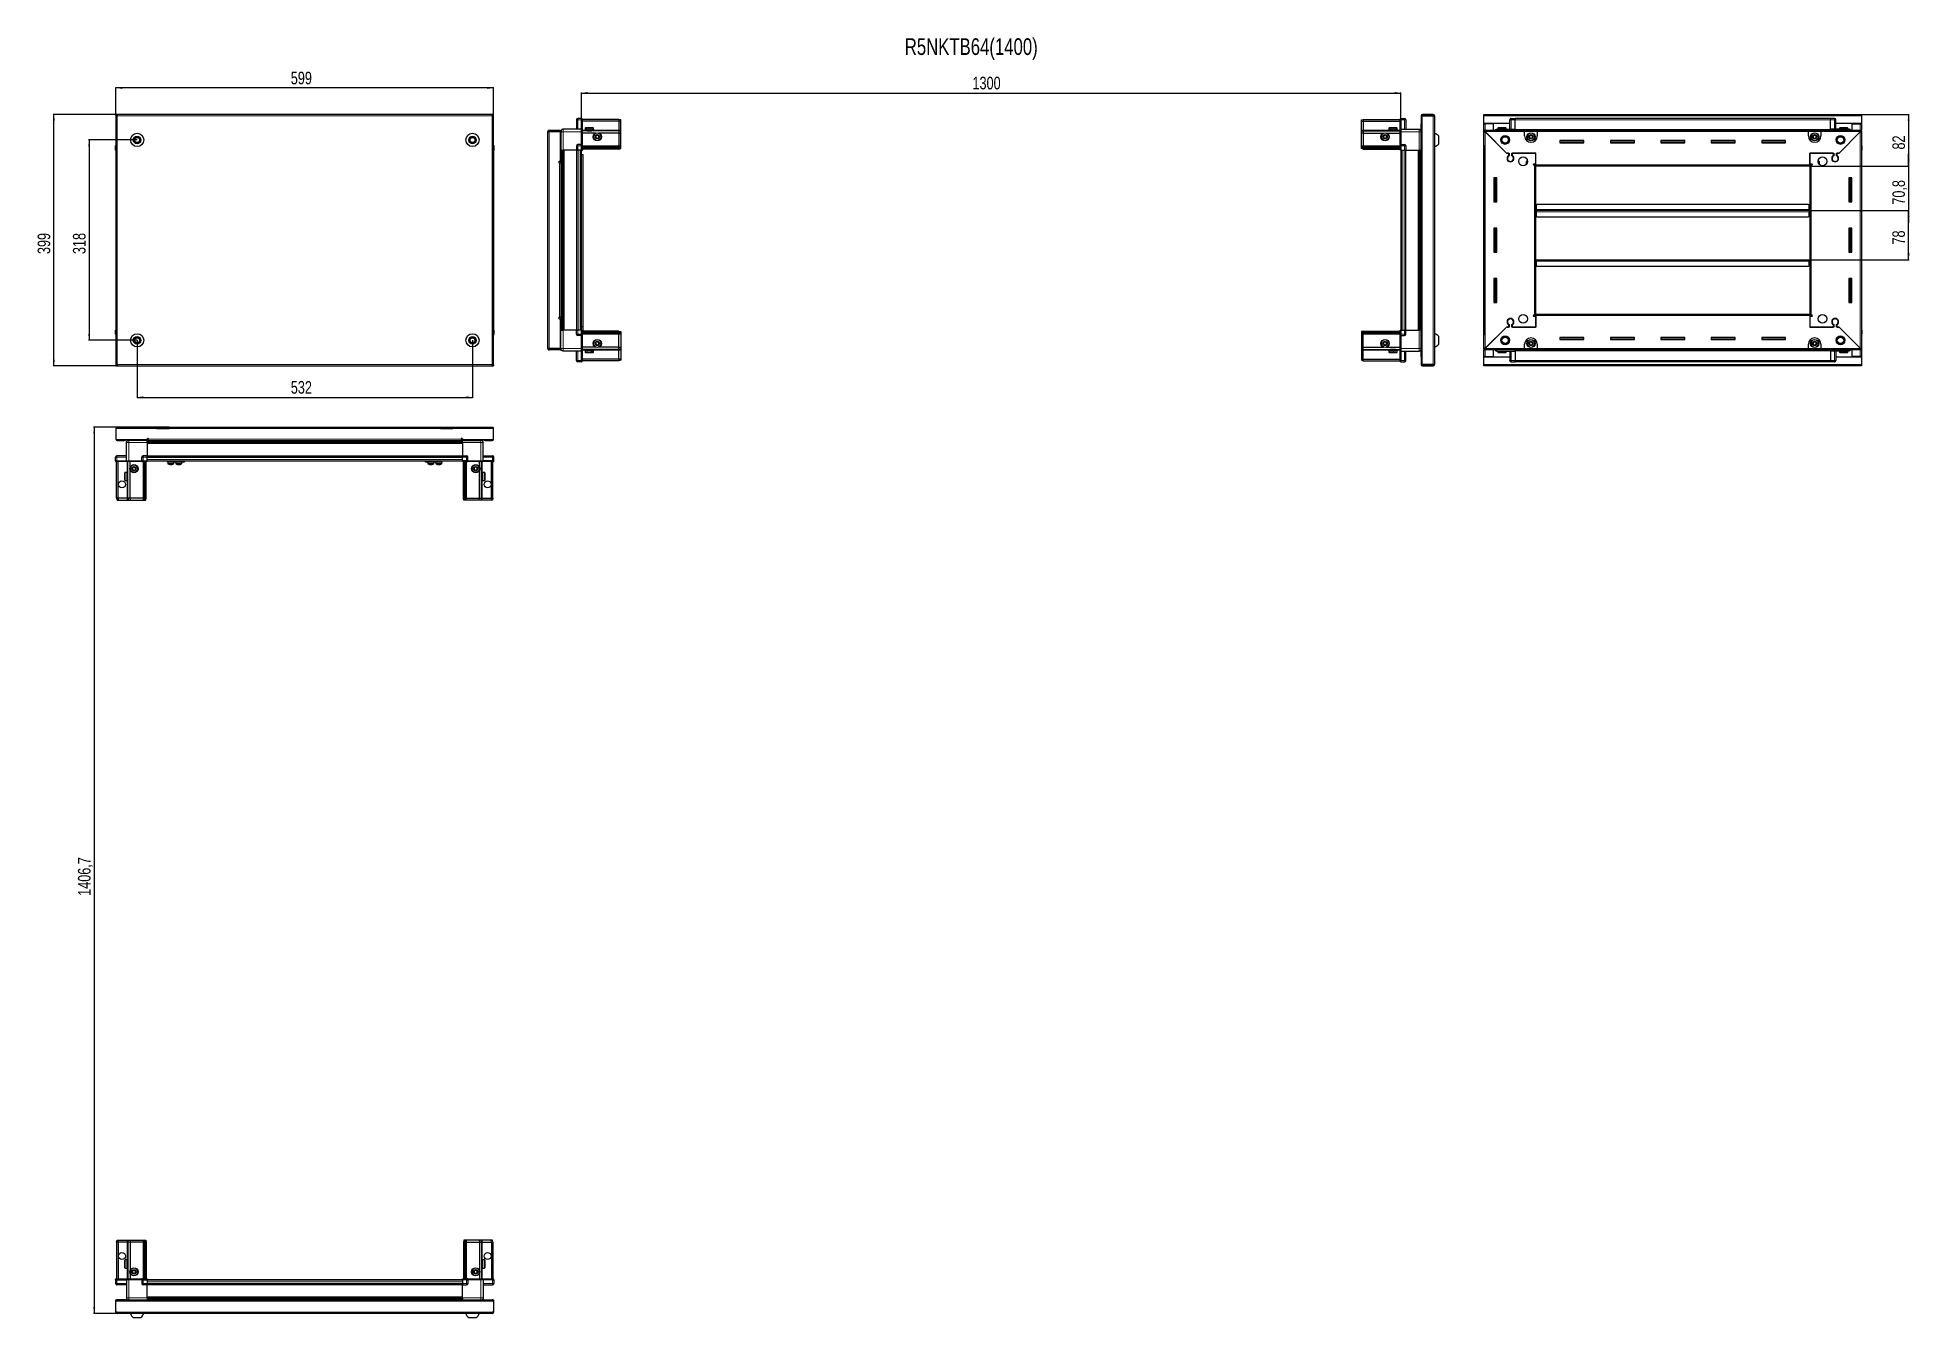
# Model space of a CAD drawing. Header units: millimetres. Extents: x 899 to 3869, y -216 to 1816.
import ezdxf

# ---------------------------------------------------------------- set-up
doc = ezdxf.new("R2010")
doc.units = ezdxf.units.MM
doc.layers.add('FORMAT', color=7, linetype='Continuous')
doc.styles.add('SLDTEXTSTYLE0', font='TXT', dxfattribs={"width": 0.75})
doc.dimstyles.new('SLDDIMSTYLE0', dxfattribs={"dimtxt": 20, "dimasz": 10, "dimexe": 0, "dimexo": 0.0625, "dimgap": 5, "dimtad": 2, "dimdec": 1, "dimrnd": 1e-09, "dimzin": 12, "dimdsep": 46, "dimtxsty": 'SLDTEXTSTYLE0', "dimsah": 1, "dimcen": 0.09, "dimadec": 0, "dimazin": 3, "dimtfac": 1, "dimtofl": 0, "dimtmove": 0, "dimatfit": 3, "dimfxl": 0, "dimfrac": 2, "dimtolj": 1, "dimtzin": 12, "dimarcsym": 0})
doc.dimstyles.new('SLDDIMSTYLE1', dxfattribs={"dimtxt": 20, "dimasz": 10, "dimexe": 0, "dimexo": 0.0625, "dimgap": 5, "dimtad": 2, "dimdec": 1, "dimrnd": 1e-09, "dimzin": 12, "dimdsep": 46, "dimtxsty": 'SLDTEXTSTYLE0', "dimsah": 1, "dimcen": 0.09, "dimadec": 0, "dimazin": 3, "dimtfac": 1, "dimtmove": 0, "dimatfit": 0, "dimfxl": 0, "dimfrac": 2, "dimtolj": 1, "dimtzin": 12, "dimarcsym": 0})

msp = doc.modelspace()

# ---------------------------------------------------------------- texts
at = {"layer": 'FORMAT', "insert": (2275.14, 1814.23), "char_height": 26.4583, "attachment_point": 1, "style": 'SLDTEXTSTYLE0'}
msp.add_mtext('R5NKTB64(1400)', dxfattribs=at)

# ---------------------------------------------------------------- blocks, each defined once
blk = doc.blocks.new('_D')
at = {"layer": 'FORMAT'}
for p, q in [((1024, 1693.4), (924.5, 1693.4)), ((925.5, 1294.4), (925.5, 1693.4)), ((1024, 1294.4), (924.5, 1294.4))]:
    blk.add_line(p, q, dxfattribs=at)
for points in [[(925.5, 1693.4), (923.9, 1683.4), (927, 1683.4)], [(925.5, 1294.4), (927, 1304.4), (923.9, 1304.4)]]:
    blk.add_solid(points, dxfattribs=at)
at = {"layer": 'FORMAT', "insert": (899.7, 1471.8), "char_height": 20, "attachment_point": 1, "rotation": 90, "style": 'SLDTEXTSTYLE0'}
blk.add_mtext('399', dxfattribs=at)
blk = doc.blocks.new('_D_1')
at = {"layer": 'FORMAT'}
for p, q in [((1024, 1693.4), (1024, 1736.4)), ((1623, 1735.4), (1024, 1735.4)), ((1623, 1693.4), (1623, 1736.4))]:
    blk.add_line(p, q, dxfattribs=at)
for points in [[(1024, 1735.4), (1034, 1733.9), (1034, 1737)], [(1623, 1735.4), (1613, 1737), (1613, 1733.9)]]:
    blk.add_solid(points, dxfattribs=at)
at = {"layer": 'FORMAT', "insert": (1301.3, 1761.2), "char_height": 20, "attachment_point": 1, "style": 'SLDTEXTSTYLE0'}
blk.add_mtext('599', dxfattribs=at)
blk = doc.blocks.new('_D_2')
at = {"layer": 'FORMAT'}
for p, q in [((1057.5, 1334.9), (1057.5, 1243.4)), ((1589.5, 1334.9), (1589.5, 1243.4)), ((1057.5, 1244.4), (1589.5, 1244.4))]:
    blk.add_line(p, q, dxfattribs=at)
for points in [[(1057.5, 1244.4), (1067.5, 1242.9), (1067.5, 1246)], [(1589.5, 1244.4), (1579.5, 1246), (1579.5, 1242.9)]]:
    blk.add_solid(points, dxfattribs=at)
at = {"layer": 'FORMAT', "insert": (1301.3, 1270.2), "char_height": 20, "attachment_point": 1, "style": 'SLDTEXTSTYLE0'}
blk.add_mtext('532', dxfattribs=at)
blk = doc.blocks.new('_D_3')
at = {"layer": 'FORMAT'}
for p, q in [((1057.5, 1652.9), (980.5, 1652.9)), ((981.5, 1652.9), (981.5, 1334.9)), ((1057.5, 1334.9), (980.5, 1334.9))]:
    blk.add_line(p, q, dxfattribs=at)
for points in [[(981.5, 1652.9), (979.9, 1642.9), (983, 1642.9)], [(981.5, 1334.9), (983, 1344.9), (979.9, 1344.9)]]:
    blk.add_solid(points, dxfattribs=at)
at = {"layer": 'FORMAT', "insert": (955.7, 1471.8), "char_height": 20, "attachment_point": 1, "rotation": 90, "style": 'SLDTEXTSTYLE0'}
blk.add_mtext('318', dxfattribs=at)
blk = doc.blocks.new('_D_4')
at = {"layer": 'FORMAT'}
for p, q in [((1762.2, 1636.9), (1762.2, 1728.4)), ((1762.2, 1727.4), (3062.2, 1727.4)), ((3062.2, 1636.9), (3062.2, 1728.4))]:
    blk.add_line(p, q, dxfattribs=at)
for points in [[(1762.2, 1727.4), (1772.2, 1725.9), (1772.2, 1729)], [(3062.2, 1727.4), (3052.2, 1729), (3052.2, 1725.9)]]:
    blk.add_solid(points, dxfattribs=at)
at = {"layer": 'FORMAT', "insert": (2382.6, 1753.2), "char_height": 20, "attachment_point": 1, "style": 'SLDTEXTSTYLE0'}
blk.add_mtext('1300', dxfattribs=at)
blk = doc.blocks.new('_D_5')
at = {"layer": 'FORMAT'}
for p, q in [((3793, 1693.4), (3868.4, 1693.4)), ((3867.4, 1693.4), (3867.4, 1611.4)), ((3711, 1611.4), (3868.4, 1611.4))]:
    blk.add_line(p, q, dxfattribs=at)
for points in [[(3867.4, 1693.4), (3865.9, 1683.4), (3869, 1683.4)], [(3867.4, 1611.4), (3869, 1621.4), (3865.9, 1621.4)]]:
    blk.add_solid(points, dxfattribs=at)
at = {"layer": 'FORMAT', "insert": (3841.7, 1637.7), "char_height": 20, "attachment_point": 1, "rotation": 90, "style": 'SLDTEXTSTYLE0'}
blk.add_mtext('82', dxfattribs=at)
blk = doc.blocks.new('_D_6')
at = {"layer": 'FORMAT'}
for p, q in [((3711, 1611.4), (3868.4, 1611.4)), ((3867.4, 1611.4), (3867.4, 1630.7)), ((3867.4, 1611.4), (3867.4, 1540.7)), ((3710, 1540.7), (3868.4, 1540.7)), ((3867.4, 1540.7), (3867.4, 1521.5))]:
    blk.add_line(p, q, dxfattribs=at)
for points in [[(3867.4, 1611.4), (3869, 1621.4), (3865.9, 1621.4)], [(3867.4, 1540.7), (3865.9, 1530.7), (3869, 1530.7)]]:
    blk.add_solid(points, dxfattribs=at)
at = {"layer": 'FORMAT', "insert": (3841.7, 1550.2), "char_height": 20, "attachment_point": 1, "rotation": 90, "style": 'SLDTEXTSTYLE0'}
blk.add_mtext('70,8', dxfattribs=at)
blk = doc.blocks.new('_D_7')
at = {"layer": 'FORMAT'}
for p, q in [((3710, 1540.7), (3868.4, 1540.7)), ((3867.4, 1462.7), (3867.4, 1540.7)), ((3710, 1462.7), (3868.4, 1462.7))]:
    blk.add_line(p, q, dxfattribs=at)
for points in [[(3867.4, 1540.7), (3865.9, 1530.7), (3869, 1530.7)], [(3867.4, 1462.7), (3869, 1472.7), (3865.9, 1472.7)]]:
    blk.add_solid(points, dxfattribs=at)
at = {"layer": 'FORMAT', "insert": (3841.7, 1486.9), "char_height": 20, "attachment_point": 1, "rotation": 90, "style": 'SLDTEXTSTYLE0'}
blk.add_mtext('78', dxfattribs=at)
blk = doc.blocks.new('_D_8')
at = {"layer": 'FORMAT'}
for p, q in [((1108.5, 1197.1), (988.5, 1197.1)), ((989.5, 1197.1), (989.5, -209.6)), ((1026.1, -209.6), (988.5, -209.6))]:
    blk.add_line(p, q, dxfattribs=at)
for points in [[(989.5, 1197.1), (987.9, 1187.1), (991, 1187.1)], [(989.5, -209.6), (991, -199.6), (987.9, -199.6)]]:
    blk.add_solid(points, dxfattribs=at)
at = {"layer": 'FORMAT', "insert": (963.7, 453.2), "char_height": 20, "attachment_point": 1, "rotation": 90, "style": 'SLDTEXTSTYLE0'}
blk.add_mtext('1406,7', dxfattribs=at)

# ---------------------------------------------------------------- dimensions: what is measured, and where the dimension line sits
at = {"layer": 'FORMAT'}
dim = msp.add_linear_dim(base=(1023.97, 1735.43), p1=(1622.97, 1693.43), p2=(1023.97, 1693.43), dimstyle='SLDDIMSTYLE0', dxfattribs=at)
dim.commit()
dim.dimension.update_dxf_attribs({"geometry": '_D_1', "text_midpoint": (1323.47, 1735.43), "dimtype": 160})
for base, p1, p2, angle, dimstyle, picture, middle in [((3062.2, 1727.43), (1762.2, 1636.93), (3062.2, 1636.93), 0, 'SLDDIMSTYLE0', '_D_4', (2412.2, 1727.43)), ((925.47, 1693.43), (1023.97, 1294.43), (1023.97, 1693.43), 90, 'SLDDIMSTYLE0', '_D', (925.47, 1493.93)), ((3867.45, 1611.43), (3792.95, 1693.43), (3710.95, 1611.43), 90, 'SLDDIMSTYLE0', '_D_5', (3867.45, 1652.43)), ((981.47, 1334.93), (1057.47, 1652.93), (1057.47, 1334.93), 90, 'SLDDIMSTYLE0', '_D_3', (981.47, 1493.93)), ((3867.44795786, 1540.68399816), (3710.94760096, 1611.43399816), (3709.94760096, 1540.68399816), 90, 'SLDDIMSTYLE1', '_D_6', (3867.44795786, 1576.05899816)), ((3867.44795786, 1540.68399816), (3709.94760096, 1462.73399816), (3709.94760096, 1540.68399816), 90, 'SLDDIMSTYLE0', '_D_7', (3867.44795786, 1501.70899816)), ((1589.47, 1244.43), (1057.47, 1334.93), (1589.47, 1334.93), 0, 'SLDDIMSTYLE0', '_D_2', (1323.47, 1244.43)), ((989.47, -209.55), (1108.47, 1197.15), (1026.07, -209.55), 90, 'SLDDIMSTYLE0', '_D_8', (989.47, 493.8))]:
    dim = msp.add_linear_dim(base=base, p1=p1, p2=p2, angle=angle, dimstyle=dimstyle, dxfattribs=at)
    dim.commit()
    dim.dimension.update_dxf_attribs({"geometry": picture, "text_midpoint": middle, "dimtype": 160})

# ---------------------------------------------------------------- linework, layer by layer
at = {"color": 7, "linetype": 'Continuous', "lineweight": 25}
for p, q in [((1023.97, 1691.93), (1023.97, 1693.43)), ((1026.07, 1693.43), (1023.97, 1693.43)), ((1026.07, 1693.43), (1026.07, 1691.33)), ((1620.87, 1693.43), (1026.07, 1693.43)), ((1620.87, 1691.33), (1620.87, 1693.43)), ((1622.97, 1693.43), (1620.87, 1693.43)), ((1622.97, 1691.93), (1622.97, 1693.43)), ((3113.45, 1693.43), (3096.15, 1693.43)), ((3113.45, 1691.93), (3113.45, 1693.43)), ((3193.95, 1691.33), (3193.95, 1693.43)), ((3193.95, 1693.43), (3792.95, 1693.43)), ((3792.95, 1693.43), (3792.95, 1691.33)), ((1023.97, 1691.93), (1026.07, 1691.93)), ((1023.97, 1691.93), (1023.97, 1691.33)), ((1023.97, 1691.33), (1023.97, 1296.53)), ((1023.97, 1691.33), (1026.07, 1691.33)), ((1620.87, 1691.93), (1622.97, 1691.93)), ((1620.87, 1691.33), (1622.97, 1691.33)), ((1622.97, 1691.33), (1622.97, 1691.93)), ((1622.97, 1296.53), (1622.97, 1691.33)), ((1710.35, 1666.08), (1708.85, 1666.08)), ((1708.85, 1665.58), (1708.85, 1666.08)), ((1708.85, 1322.28), (1708.85, 1665.58)), ((1710.95, 1666.68), (1710.95, 1668.18)), ((1710.95, 1668.18), (1711.85, 1668.18)), ((1710.95, 1666.68), (1711.85, 1666.68)), ((1710.95, 1666.18), (1728.35, 1666.18)), ((1711.85, 1666.68), (1711.85, 1668.18)), ((1711.85, 1668.18), (1728.35, 1668.18)), ((1711.85, 1666.68), (1728.35, 1666.68)), ((1728.35, 1666.68), (1728.35, 1668.18)), ((1729.85, 1666.18), (1728.35, 1666.18)), ((1728.35, 1666.18), (1728.35, 1618.68)), ((1729.85, 1665.93), (1729.85, 1636.93)), ((1762.35, 1669.93), (1733.35, 1669.93)), ((1754.35, 1684.93), (1754.35, 1669.93)), ((1762.35, 1686.93), (1756.35, 1686.93)), ((1762.35, 1686.93), (1762.68, 1686.93)), ((1762.35, 1686.93), (1762.35, 1684.93)), ((1762.35, 1670.13), (1762.35, 1684.93)), ((1762.35, 1670.13), (1762.35, 1684.93)), ((1762.35, 1669.93), (1762.35, 1670.13)), ((1762.35, 1669.93), (1763.55, 1669.93)), ((1762.35, 1665.93), (1762.35, 1669.93)), ((1762.35, 1645.63), (1762.35, 1665.93)), ((1763.55, 1686.43), (1762.68, 1686.93)), ((1763.55, 1684.93), (1763.55, 1686.43)), ((1821.85, 1685.43), (1763.55, 1685.43)), ((1763.55, 1684.93), (1763.55, 1670.13)), ((1821.85, 1682.93), (1763.55, 1682.93)), ((1763.55, 1670.13), (1763.55, 1669.93)), ((1763.55, 1669.93), (1763.55, 1665.93)), ((1821.85, 1667.43), (1763.55, 1667.43)), ((1763.55, 1665.93), (1763.55, 1645.63)), ((1784.85, 1663.93), (1763.55, 1663.93)), ((1768.35, 1671.83), (1768.35, 1669.43)), ((1768.35, 1669.43), (1768.35, 1668.93)), ((1768.35, 1668.93), (1768.48, 1668.93)), ((1768.67, 1669.43), (1768.48, 1669.43)), ((1768.48, 1669.43), (1768.48, 1668.93)), ((1768.48, 1668.93), (1768.67, 1668.93)), ((1768.67, 1669.43), (1768.67, 1668.93)), ((1768.67, 1668.93), (1769.2, 1668.93)), ((1769.15, 1672.63), (1776.32, 1672.63)), ((1769.6, 1669.43), (1769.2, 1669.43)), ((1769.2, 1669.43), (1769.2, 1668.93)), ((1769.2, 1668.93), (1769.6, 1668.93)), ((1769.6, 1669.43), (1769.6, 1668.93)), ((1769.6, 1668.93), (1770.47, 1668.93)), ((1770.45, 1668.93), (1770.45, 1668.83)), ((1770.45, 1668.83), (1779.25, 1668.83)), ((1771.04, 1669.43), (1770.47, 1669.43)), ((1770.47, 1669.43), (1770.47, 1668.93)), ((1770.47, 1668.93), (1771.04, 1668.93)), ((1770.85, 1668.43), (1771.54, 1667.95)), ((1770.85, 1668.43), (1775.88, 1668.43)), ((1771.54, 1667.95), (1770.85, 1667.47)), ((1770.85, 1667.47), (1770.85, 1667.43)), ((1770.85, 1667.47), (1775.88, 1667.47)), ((1771.04, 1669.43), (1771.04, 1668.93)), ((1771.04, 1668.93), (1772.17, 1668.93)), ((1771.54, 1667.95), (1775.7, 1667.95)), ((1772.86, 1669.43), (1772.17, 1669.43)), ((1772.17, 1669.43), (1772.17, 1668.93)), ((1772.17, 1668.93), (1772.86, 1668.93)), ((1772.86, 1669.43), (1772.86, 1668.93)), ((1772.86, 1668.93), (1774.13, 1668.93)), ((1774.87, 1669.43), (1774.13, 1669.43)), ((1774.13, 1669.43), (1774.13, 1668.93)), ((1774.13, 1668.93), (1774.36, 1668.93)), ((1774.36, 1669.43), (1774.36, 1668.93)), ((1774.86, 1669.43), (1774.86, 1668.93)), ((1774.86, 1668.93), (1774.87, 1668.93)), ((1774.87, 1669.43), (1774.87, 1668.93)), ((1774.87, 1668.93), (1776.16, 1668.93)), ((1775.7, 1667.95), (1778.16, 1667.95)), ((1775.88, 1668.43), (1778.85, 1668.43)), ((1775.88, 1667.47), (1778.85, 1667.47)), ((1776.88, 1669.43), (1776.16, 1669.43)), ((1776.16, 1669.43), (1776.16, 1668.93)), ((1776.22, 1669.43), (1776.22, 1668.93)), ((1776.22, 1668.93), (1776.88, 1668.93)), ((1776.32, 1672.63), (1780.55, 1672.63)), ((1776.88, 1669.43), (1776.88, 1668.93)), ((1776.88, 1668.93), (1778.07, 1668.93)), ((1778.69, 1669.43), (1778.07, 1669.43)), ((1778.07, 1669.43), (1778.07, 1668.93)), ((1778.07, 1668.93), (1778.69, 1668.93)), ((1778.16, 1667.95), (1778.85, 1668.43)), ((1778.85, 1667.47), (1778.16, 1667.95)), ((1778.69, 1669.43), (1778.69, 1668.93)), ((1778.69, 1668.93), (1779.65, 1668.93)), ((1778.85, 1667.43), (1778.85, 1667.47)), ((1779.25, 1668.83), (1779.25, 1668.93)), ((1780.12, 1669.43), (1779.65, 1669.43)), ((1779.65, 1669.43), (1779.65, 1668.93)), ((1779.65, 1668.93), (1780.12, 1668.93)), ((1780.12, 1669.43), (1780.12, 1668.93)), ((1780.12, 1668.93), (1780.77, 1668.93)), ((1781.04, 1669.43), (1780.77, 1669.43)), ((1780.77, 1669.43), (1780.77, 1668.93)), ((1780.77, 1668.93), (1781.04, 1668.93)), ((1781.04, 1669.43), (1781.04, 1668.93)), ((1781.04, 1668.93), (1781.31, 1668.93)), ((1781.35, 1669.43), (1781.31, 1669.43)), ((1781.31, 1669.43), (1781.31, 1668.93)), ((1781.31, 1668.93), (1781.35, 1668.93)), ((1781.35, 1669.43), (1781.35, 1671.83)), ((1781.35, 1669.43), (1781.35, 1668.93)), ((1821.85, 1663.93), (1789.85, 1663.93)), ((1821.85, 1685.43), (1821.85, 1682.93)), ((1824.85, 1684.63), (1821.85, 1685.43)), ((1821.85, 1682.93), (1821.85, 1668.43)), ((1824.85, 1682.78), (1821.85, 1682.93)), ((1821.85, 1668.43), (1821.85, 1667.43)), ((1821.85, 1667.43), (1821.85, 1663.93)), ((1824.85, 1666.63), (1821.85, 1667.43)), ((1821.85, 1663.93), (1821.85, 1643.43)), ((1821.85, 1663.93), (1824.85, 1663.6)), ((1824.85, 1682.78), (1824.85, 1684.63)), ((1824.85, 1668.43), (1824.85, 1682.78)), ((1824.85, 1666.63), (1824.85, 1668.43)), ((1824.85, 1663.6), (1824.85, 1666.63)), ((1824.85, 1643.43), (1824.85, 1663.6)), ((2999.55, 1684.63), (3002.55, 1685.43)), ((2999.55, 1682.78), (2999.55, 1684.63)), ((2999.55, 1682.78), (3002.55, 1682.93)), ((2999.55, 1668.43), (2999.55, 1682.78)), ((2999.55, 1666.63), (2999.55, 1668.43)), ((2999.55, 1666.63), (3002.55, 1667.43)), ((2999.55, 1663.6), (2999.55, 1666.63)), ((3002.55, 1663.93), (2999.55, 1663.6)), ((2999.55, 1643.43), (2999.55, 1663.6)), ((3002.55, 1685.43), (3002.55, 1682.93)), ((3002.55, 1685.43), (3060.85, 1685.43)), ((3002.55, 1682.93), (3002.55, 1668.43)), ((3002.55, 1682.93), (3060.85, 1682.93)), ((3002.55, 1668.43), (3002.55, 1667.43)), ((3002.55, 1667.43), (3002.55, 1663.93)), ((3002.55, 1667.43), (3060.85, 1667.43)), ((3002.55, 1663.93), (3002.55, 1643.43)), ((3002.55, 1663.93), (3034.55, 1663.93)), ((3039.55, 1663.93), (3060.85, 1663.93)), ((3043.05, 1671.83), (3043.05, 1668.93)), ((3043.05, 1668.93), (3043.09, 1668.93)), ((3043.21, 1669.43), (3043.09, 1669.43)), ((3043.09, 1669.43), (3043.09, 1668.93)), ((3043.09, 1668.93), (3043.21, 1668.93)), ((3043.21, 1669.43), (3043.21, 1668.93)), ((3043.21, 1668.93), (3043.62, 1668.93)), ((3043.96, 1669.43), (3043.62, 1669.43)), ((3043.62, 1669.43), (3043.62, 1668.93)), ((3043.62, 1668.93), (3043.96, 1668.93)), ((3043.85, 1672.63), (3055.25, 1672.63)), ((3043.96, 1669.43), (3043.96, 1668.93)), ((3043.96, 1668.93), (3044.73, 1668.93)), ((3045.25, 1669.43), (3044.73, 1669.43)), ((3044.73, 1669.43), (3044.73, 1668.93)), ((3044.73, 1668.93), (3045.25, 1668.93)), ((3045.15, 1668.93), (3045.15, 1668.83)), ((3045.15, 1668.83), (3053.95, 1668.83)), ((3045.25, 1669.43), (3045.25, 1668.93)), ((3045.25, 1668.93), (3046.31, 1668.93)), ((3045.55, 1668.43), (3046.24, 1667.95)), ((3045.55, 1668.43), (3053.55, 1668.43)), ((3046.24, 1667.95), (3045.55, 1667.47)), ((3045.55, 1667.47), (3045.55, 1667.43)), ((3045.55, 1667.47), (3053.55, 1667.47)), ((3046.24, 1667.95), (3052.86, 1667.95)), ((3046.97, 1669.43), (3046.31, 1669.43)), ((3046.31, 1669.43), (3046.31, 1668.93)), ((3046.31, 1668.93), (3046.97, 1668.93)), ((3046.97, 1669.43), (3046.97, 1668.93)), ((3046.97, 1668.93), (3048.21, 1668.93)), ((3048.94, 1669.43), (3048.21, 1669.43)), ((3048.21, 1669.43), (3048.21, 1668.93)), ((3048.21, 1668.93), (3048.64, 1668.93)), ((3048.64, 1669.43), (3048.64, 1668.93)), ((3048.94, 1669.43), (3048.94, 1668.93)), ((3048.94, 1668.93), (3050.24, 1668.93)), ((3050.97, 1669.43), (3050.24, 1669.43)), ((3050.24, 1669.43), (3050.24, 1668.93)), ((3050.51, 1669.43), (3050.51, 1668.93)), ((3050.51, 1668.93), (3050.97, 1668.93)), ((3050.97, 1669.43), (3050.97, 1668.93)), ((3050.97, 1668.93), (3052.2, 1668.93)), ((3052.86, 1669.43), (3052.2, 1669.43)), ((3052.2, 1669.43), (3052.2, 1668.93)), ((3052.2, 1668.93), (3052.86, 1668.93)), ((3052.86, 1669.43), (3052.86, 1668.93)), ((3052.86, 1668.93), (3053.91, 1668.93)), ((3052.86, 1667.95), (3053.55, 1668.43)), ((3053.55, 1667.47), (3052.86, 1667.95)), ((3053.55, 1667.43), (3053.55, 1667.47)), ((3054.43, 1669.43), (3053.91, 1669.43)), ((3053.91, 1669.43), (3053.91, 1668.93)), ((3053.91, 1668.93), (3054.43, 1668.93)), ((3053.95, 1668.83), (3053.95, 1668.93)), ((3054.43, 1669.43), (3054.43, 1668.93)), ((3054.43, 1668.93), (3055.18, 1668.93)), ((3055.52, 1669.43), (3055.18, 1669.43)), ((3055.18, 1669.43), (3055.18, 1668.93)), ((3055.18, 1668.93), (3055.52, 1668.93)), ((3055.52, 1669.43), (3055.52, 1668.93)), ((3055.52, 1668.93), (3055.91, 1668.93)), ((3056.02, 1669.43), (3055.91, 1669.43)), ((3055.91, 1669.43), (3055.91, 1668.93)), ((3055.91, 1668.93), (3056.02, 1668.93)), ((3056.02, 1669.43), (3056.02, 1668.93)), ((3056.02, 1668.93), (3056.05, 1668.93)), ((3056.05, 1668.93), (3056.05, 1671.83)), ((3061.71, 1686.93), (3060.85, 1686.43)), ((3061.71, 1686.93), (3060.85, 1686.43)), ((3060.85, 1686.43), (3060.85, 1684.93)), ((3060.85, 1670.13), (3060.85, 1684.93)), ((3060.85, 1669.93), (3060.85, 1670.13)), ((3062.05, 1669.93), (3060.85, 1669.93)), ((3060.85, 1665.93), (3060.85, 1669.93)), ((3060.85, 1645.63), (3060.85, 1665.93)), ((3062.05, 1686.93), (3061.71, 1686.93)), ((3062.05, 1686.93), (3061.71, 1686.93)), ((3062.05, 1684.93), (3062.05, 1686.93)), ((3062.05, 1686.93), (3062.05, 1686.93)), ((3062.05, 1686.93), (3068.05, 1686.93)), ((3062.05, 1684.93), (3062.05, 1670.13)), ((3062.05, 1670.13), (3062.05, 1669.93)), ((3062.05, 1669.93), (3062.05, 1665.93)), ((3062.05, 1669.93), (3091.05, 1669.93)), ((3062.05, 1665.93), (3062.05, 1645.63)), ((3070.05, 1684.93), (3070.05, 1669.93)), ((3093.95, 1678.43), (3093.95, 1309.43)), ((3093.95, 1678.43), (3096.05, 1678.43)), ((3094.05, 1691.33), (3094.05, 1678.93)), ((3094.05, 1678.93), (3095.55, 1678.93)), ((3095.55, 1691.33), (3095.55, 1678.93)), ((3096.05, 1678.43), (3096.05, 1691.33)), ((3096.05, 1691.33), (3113.45, 1691.33)), ((3113.45, 1691.93), (3096.15, 1691.93)), ((3113.45, 1691.33), (3115.55, 1691.33)), ((3115.55, 1691.33), (3115.55, 1296.53)), ((3193.95, 1678.93), (3193.95, 1691.33)), ((3234.95, 1678.93), (3193.95, 1678.93)), ((3193.95, 1678.43), (3193.95, 1678.93)), ((3193.95, 1668.18), (3193.95, 1678.43)), ((3193.95, 1678.43), (3196.05, 1678.43)), ((3193.95, 1666.68), (3193.95, 1668.18)), ((3193.95, 1668.18), (3194.95, 1668.18)), ((3193.95, 1666.18), (3193.95, 1666.68)), ((3193.95, 1666.68), (3194.95, 1666.68)), ((3193.95, 1321.68), (3193.95, 1666.18)), ((3195.45, 1666.18), (3193.95, 1666.18)), ((3194.95, 1666.68), (3194.95, 1668.18)), ((3194.95, 1668.18), (3258.45, 1668.18)), ((3195.45, 1678.43), (3195.45, 1678.93)), ((3195.55, 1666.08), (3229.45, 1632.18)), ((3208.95, 1678.43), (3196.05, 1678.43)), ((3230.15, 1631.48), (3196.05, 1665.58)), ((3208.95, 1668.18), (3208.95, 1678.43)), ((3214.45, 1669.93), (3243.45, 1669.93)), ((3215.95, 1671.83), (3215.95, 1669.93)), ((3216.75, 1672.63), (3228.15, 1672.63)), ((3228.95, 1669.93), (3228.95, 1671.83)), ((3234.95, 1669.93), (3234.95, 1684.93)), ((3235.63, 1686.43), (3235.62, 1686.43)), ((3236.95, 1686.93), (3243.45, 1686.93)), ((3236.95, 1686.93), (3243.45, 1686.93)), ((3243.37, 1668.18), (3243.45, 1669.9)), ((3243.45, 1686.93), (3243.45, 1686.93)), ((3243.45, 1686.93), (3243.45, 1686.93)), ((3243.45, 1686.93), (3243.45, 1684.93)), ((3743.45, 1686.78), (3243.45, 1686.78)), ((3243.45, 1669.93), (3243.45, 1684.93)), ((3243.45, 1669.93), (3243.45, 1669.43)), ((3243.45, 1668.78), (3743.45, 1668.78)), ((3258.45, 1666.08), (3258.45, 1668.18)), ((3258.45, 1668.18), (3278.45, 1668.18)), ((3258.45, 1666.68), (3278.45, 1666.68)), ((3258.45, 1659.18), (3258.45, 1666.08)), ((3278.45, 1668.18), (3278.45, 1666.08)), ((3278.45, 1668.18), (3708.45, 1668.18)), ((3278.45, 1666.08), (3278.45, 1659.18)), ((3708.45, 1666.08), (3708.45, 1668.18)), ((3708.45, 1668.18), (3728.45, 1668.18)), ((3708.45, 1666.68), (3728.45, 1666.68)), ((3708.45, 1659.18), (3708.45, 1666.08)), ((3728.45, 1668.18), (3791.95, 1668.18)), ((3728.45, 1668.18), (3728.45, 1666.08)), ((3728.45, 1666.08), (3728.45, 1659.18)), ((3743.45, 1686.93), (3743.45, 1686.93)), ((3749.95, 1686.93), (3743.45, 1686.93)), ((3749.95, 1686.93), (3743.45, 1686.93)), ((3743.45, 1686.93), (3743.45, 1684.93)), ((3743.45, 1669.93), (3743.45, 1684.93)), ((3743.45, 1669.93), (3743.45, 1669.43)), ((3772.45, 1669.93), (3743.45, 1669.93)), ((3743.45, 1669.9), (3743.52, 1668.18)), ((3751.95, 1684.93), (3751.95, 1684.93)), ((3751.95, 1669.93), (3751.95, 1684.93)), ((3792.95, 1678.93), (3751.95, 1678.93)), ((3790.85, 1665.58), (3756.75, 1631.48)), ((3757.45, 1632.18), (3791.35, 1666.08)), ((3757.95, 1671.83), (3757.95, 1669.93)), ((3758.75, 1672.63), (3770.15, 1672.63)), ((3770.95, 1669.93), (3770.95, 1671.83)), ((3777.95, 1668.18), (3777.95, 1678.43)), ((3777.95, 1678.43), (3790.85, 1678.43)), ((3790.85, 1678.43), (3792.95, 1678.43)), ((3791.45, 1678.43), (3791.45, 1678.93)), ((3791.45, 1666.18), (3792.95, 1666.18)), ((3791.95, 1666.68), (3791.95, 1668.18)), ((3791.95, 1668.18), (3792.95, 1668.18)), ((3791.95, 1666.68), (3792.95, 1666.68)), ((3792.95, 1691.33), (3792.95, 1678.93)), ((3792.95, 1678.43), (3792.95, 1678.93)), ((3792.95, 1678.43), (3792.95, 1668.18)), ((3792.95, 1666.68), (3792.95, 1668.18)), ((3792.95, 1666.68), (3792.95, 1666.18)), ((3792.95, 1666.18), (3792.95, 1321.68)), ((1023.47, 1643.43), (1023.47, 1636.93)), ((1023.47, 1636.93), (1023.47, 1643.43)), ((1023.47, 1636.93), (1023.47, 1636.93)), ((1023.97, 1636.93), (1023.47, 1636.93)), ((1023.62, 1636.93), (1023.62, 1350.93)), ((1622.97, 1644.76), (1622.97, 1644.76)), ((1622.97, 1636.93), (1623.47, 1636.93)), ((1623.32, 1350.93), (1623.32, 1636.93)), ((1623.47, 1643.43), (1623.47, 1636.93)), ((1623.47, 1636.93), (1623.47, 1643.43)), ((1623.47, 1636.93), (1623.47, 1636.93)), ((1623.47, 1636.93), (1623.47, 1636.93)), ((1728.35, 1639.68), (1729.85, 1639.68)), ((1729.85, 1636.93), (1728.35, 1636.93)), ((1730.5, 1350.93), (1730.5, 1636.93)), ((1732.29, 1636.93), (1732.29, 1350.93)), ((1732.33, 1636.93), (1732.33, 1350.93)), ((1754.35, 1636.93), (1733.35, 1636.93)), ((1754.35, 1643.43), (1754.35, 1636.93)), ((1754.35, 1636.93), (1756.35, 1636.93)), ((1755, 1350.93), (1755, 1636.93)), ((1762.35, 1645.43), (1756.35, 1645.43)), ((1762.35, 1636.93), (1756.35, 1636.93)), ((1762.2, 1350.93), (1762.2, 1636.93)), ((1762.35, 1645.43), (1762.35, 1645.63)), ((1762.35, 1645.43), (1762.35, 1643.43)), ((1762.35, 1645.43), (1763.55, 1645.43)), ((1762.35, 1636.93), (1762.35, 1643.43)), ((1762.35, 1636.93), (1762.35, 1643.43)), ((1762.35, 1636.93), (1762.68, 1636.93)), ((1762.35, 1636.93), (1762.35, 1636.93)), ((1762.68, 1636.93), (1762.68, 1643.43)), ((1763.55, 1636.93), (1762.68, 1636.93)), ((1762.68, 1636.93), (1762.68, 1636.93)), ((1763.55, 1645.63), (1763.55, 1645.43)), ((1763.55, 1644.76), (1763.55, 1645.43)), ((1763.55, 1644.76), (1763.55, 1636.93)), ((1821.85, 1642.43), (1763.55, 1642.43)), ((1821.85, 1641.43), (1763.55, 1641.43)), ((1821.85, 1639.93), (1763.55, 1639.93)), ((1821.85, 1638.43), (1763.55, 1638.43)), ((1821.85, 1643.43), (1821.85, 1642.43)), ((1821.85, 1642.43), (1821.85, 1641.43)), ((1821.85, 1642.43), (1824.85, 1641.63)), ((1821.85, 1641.43), (1821.85, 1639.93)), ((1821.85, 1641.43), (1824.85, 1640.89)), ((1821.85, 1639.93), (1824.85, 1640.39)), ((1821.85, 1639.93), (1821.85, 1638.43)), ((1821.85, 1638.43), (1824.85, 1639.24)), ((1824.85, 1641.63), (1824.85, 1643.43)), ((1824.85, 1640.89), (1824.85, 1641.63)), ((1824.85, 1640.39), (1824.85, 1640.89)), ((1824.85, 1639.24), (1824.85, 1640.39)), ((2999.55, 1641.63), (2999.55, 1643.43)), ((3002.55, 1642.43), (2999.55, 1641.63)), ((2999.55, 1640.89), (2999.55, 1641.63)), ((3002.55, 1641.43), (2999.55, 1640.89)), ((2999.55, 1640.39), (2999.55, 1640.89)), ((3002.55, 1639.93), (2999.55, 1640.39)), ((2999.55, 1639.24), (2999.55, 1640.39)), ((3002.55, 1638.43), (2999.55, 1639.24)), ((3002.55, 1643.43), (3002.55, 1642.43)), ((3002.55, 1642.43), (3002.55, 1641.43)), ((3002.55, 1642.43), (3060.85, 1642.43)), ((3002.55, 1641.43), (3002.55, 1639.93)), ((3002.55, 1641.43), (3060.85, 1641.43)), ((3002.55, 1639.93), (3060.85, 1639.93)), ((3002.55, 1639.93), (3002.55, 1638.43)), ((3002.55, 1638.43), (3060.85, 1638.43)), ((3060.85, 1645.43), (3060.85, 1645.63)), ((3062.05, 1645.43), (3060.85, 1645.43)), ((3060.85, 1645.43), (3060.85, 1644.76)), ((3060.85, 1636.93), (3060.85, 1644.76)), ((3061.71, 1636.93), (3060.85, 1636.93)), ((3061.71, 1643.43), (3061.71, 1636.93)), ((3062.05, 1636.93), (3061.71, 1636.93)), ((3062.05, 1645.63), (3062.05, 1645.43)), ((3062.05, 1643.43), (3062.05, 1645.43)), ((3062.05, 1645.43), (3068.05, 1645.43)), ((3062.05, 1643.43), (3062.05, 1645.43)), ((3062.05, 1643.43), (3062.05, 1636.93)), ((3062.05, 1636.93), (3068.05, 1636.93)), ((3062.2, 1636.93), (3062.2, 1350.93)), ((3070.05, 1636.93), (3068.05, 1636.93)), ((3069.4, 1636.93), (3069.4, 1350.93)), ((3070.05, 1643.43), (3070.05, 1636.93)), ((3070.05, 1636.93), (3091.05, 1636.93)), ((3092.07, 1350.93), (3092.07, 1636.93)), ((3092.11, 1350.93), (3092.11, 1636.93)), ((3093.9, 1636.93), (3093.9, 1350.93)), ((3122.15, 1646.93), (3122.15, 1658.93)), ((3193.45, 1643.43), (3193.45, 1636.93)), ((3193.45, 1636.93), (3193.45, 1643.43)), ((3193.45, 1636.93), (3193.45, 1636.93)), ((3193.95, 1636.93), (3193.45, 1636.93)), ((3193.6, 1636.93), (3193.6, 1350.93)), ((3352.45, 1651.93), (3314.45, 1651.93)), ((3314.45, 1651.93), (3314.45, 1648.43)), ((3352.45, 1649.18), (3314.45, 1649.18)), ((3314.45, 1648.43), (3352.45, 1648.43)), ((3352.45, 1648.43), (3352.45, 1651.93)), ((3432.45, 1651.93), (3394.45, 1651.93)), ((3394.45, 1651.93), (3394.45, 1648.43)), ((3432.45, 1649.18), (3394.45, 1649.18)), ((3394.45, 1648.43), (3432.45, 1648.43)), ((3432.45, 1648.43), (3432.45, 1651.93)), ((3512.45, 1651.93), (3474.45, 1651.93)), ((3474.45, 1651.93), (3474.45, 1648.43)), ((3512.45, 1649.18), (3474.45, 1649.18)), ((3474.45, 1648.43), (3512.45, 1648.43)), ((3512.45, 1648.43), (3512.45, 1651.93)), ((3592.45, 1651.93), (3554.45, 1651.93)), ((3554.45, 1651.93), (3554.45, 1648.43)), ((3592.45, 1649.18), (3554.45, 1649.18)), ((3554.45, 1648.43), (3592.45, 1648.43)), ((3592.45, 1648.43), (3592.45, 1651.93)), ((3672.45, 1651.93), (3634.45, 1651.93)), ((3634.45, 1651.93), (3634.45, 1648.43)), ((3672.45, 1649.18), (3634.45, 1649.18)), ((3634.45, 1648.43), (3672.45, 1648.43)), ((3672.45, 1648.43), (3672.45, 1651.93)), ((3792.95, 1644.76), (3792.95, 1644.76)), ((3792.95, 1636.93), (3793.45, 1636.93)), ((3793.3, 1350.93), (3793.3, 1636.93)), ((3793.45, 1643.43), (3793.45, 1636.93)), ((3793.45, 1636.93), (3793.45, 1643.43)), ((3793.45, 1636.93), (3793.45, 1636.93)), ((3793.45, 1636.93), (3793.45, 1636.93)), ((1728.35, 1618.68), (1727, 1618.68)), ((1727, 1616.68), (1727.75, 1616.68)), ((1727.75, 1616.68), (1729.85, 1616.68)), ((1729.85, 1616.68), (1729.85, 1371.18)), ((1762.2, 1629.93), (1764.7, 1629.93)), ((1764.7, 1629.93), (1764.7, 1356.43)), ((3229.45, 1632.18), (3233.65, 1632.18)), ((3230.85, 1632.18), (3230.15, 1631.48)), ((3232.95, 1632.18), (3230.85, 1632.18)), ((3232.95, 1632.18), (3232.95, 1628.29)), ((3233.65, 1632.18), (3233.65, 1627.9)), ((3233.95, 1619.32), (3233.95, 1618.56)), ((3238.25, 1632.18), (3275.95, 1632.18)), ((3238.25, 1627.9), (3238.25, 1632.18)), ((3238.95, 1628.29), (3238.95, 1632.18)), ((3275.95, 1632.18), (3238.95, 1632.18)), ((3262.69, 1620.83), (3261.45, 1618.68)), ((3261.45, 1614.6), (3261.45, 1618.68)), ((3273.1, 1614.93), (3275.95, 1614.93)), ((3273.85, 1612.93), (3273.1, 1612.93)), ((3273.85, 1612.93), (3275.95, 1612.93)), ((3275.95, 1613.93), (3273.95, 1613.93)), ((3273.95, 1613.93), (3273.95, 1612.93)), ((3275.95, 1613.53), (3275.95, 1632.18)), ((3275.95, 1614.93), (3275.95, 1632.18)), ((3275.95, 1611.43), (3275.95, 1613.53)), ((3710.95, 1611.43), (3275.95, 1611.43)), ((3275.95, 1376.43), (3275.95, 1611.43)), ((3710.95, 1632.18), (3748.65, 1632.18)), ((3710.95, 1613.53), (3710.95, 1632.18)), ((3710.95, 1632.18), (3710.95, 1614.93)), ((3747.95, 1632.18), (3710.95, 1632.18)), ((3710.95, 1614.93), (3713.8, 1614.93)), ((3712.95, 1613.93), (3710.95, 1613.93)), ((3710.95, 1613.53), (3710.95, 1611.43)), ((3710.95, 1612.93), (3713.05, 1612.93)), ((3710.95, 1611.43), (3710.95, 1376.43)), ((3712.95, 1612.93), (3712.95, 1613.93)), ((3713.8, 1612.93), (3713.05, 1612.93)), ((3725.45, 1618.68), (3724.21, 1620.83)), ((3725.45, 1618.68), (3725.45, 1614.6)), ((3747.95, 1632.18), (3747.95, 1628.29)), ((3748.65, 1632.18), (3748.65, 1627.9)), ((3752.95, 1619.32), (3752.95, 1618.56)), ((3753.25, 1632.18), (3757.45, 1632.18)), ((3753.25, 1627.9), (3753.25, 1632.18)), ((3756.05, 1632.18), (3753.95, 1632.18)), ((3753.95, 1628.29), (3753.95, 1632.18)), ((3756.75, 1631.48), (3756.05, 1632.18)), ((3214.45, 1592.93), (3209.45, 1592.93)), ((3209.45, 1592.93), (3209.45, 1554.93)), ((3211.6, 1554.93), (3211.6, 1592.93)), ((3213.39, 1554.93), (3213.39, 1592.93)), ((3213.42, 1554.93), (3213.42, 1592.93)), ((3214.45, 1554.93), (3214.45, 1592.93)), ((3772.45, 1592.93), (3772.45, 1554.93)), ((3777.45, 1592.93), (3772.45, 1592.93)), ((3773.47, 1592.93), (3773.47, 1554.93)), ((3773.51, 1592.93), (3773.51, 1554.93)), ((3775.3, 1592.93), (3775.3, 1554.93)), ((3777.45, 1554.93), (3777.45, 1592.93)), ((3209.45, 1554.93), (3214.45, 1554.93)), ((3277.95, 1550.68), (3276.95, 1549.68)), ((3276.95, 1549.68), (3276.95, 1542.78)), ((3708.95, 1550.68), (3277.95, 1550.68)), ((3709.95, 1549.68), (3708.95, 1550.68)), ((3709.95, 1542.78), (3709.95, 1549.68)), ((3772.45, 1554.93), (3777.45, 1554.93)), ((3276.7, 1540.68), (3275.95, 1540.68)), ((3276.95, 1543.53), (3276.7, 1543.53)), ((3276.7, 1543.53), (3276.7, 1540.68)), ((3276.7, 1540.68), (3276.7, 1537.83)), ((3276.7, 1537.83), (3276.95, 1537.83)), ((3276.95, 1540.68), (3276.95, 1542.78)), ((3709.95, 1540.68), (3276.95, 1540.68)), ((3276.95, 1538.58), (3276.95, 1540.68)), ((3276.95, 1538.58), (3276.95, 1531.68)), ((3276.95, 1531.68), (3277.95, 1530.68)), ((3277.95, 1530.68), (3708.95, 1530.68)), ((3708.95, 1530.68), (3709.95, 1531.68)), ((3710.2, 1543.53), (3709.95, 1543.53)), ((3709.95, 1542.78), (3709.95, 1540.68)), ((3709.95, 1540.68), (3709.95, 1538.58)), ((3709.95, 1531.68), (3709.95, 1538.58)), ((3709.95, 1537.83), (3710.2, 1537.83)), ((3710.2, 1540.68), (3710.2, 1543.53)), ((3710.95, 1540.68), (3710.2, 1540.68)), ((3710.2, 1537.83), (3710.2, 1540.68)), ((3214.45, 1512.93), (3209.45, 1512.93)), ((3209.45, 1512.93), (3209.45, 1474.93)), ((3211.6, 1474.93), (3211.6, 1512.93)), ((3213.39, 1474.93), (3213.39, 1512.93)), ((3213.42, 1474.93), (3213.42, 1512.93)), ((3214.45, 1474.93), (3214.45, 1512.93)), ((3772.45, 1512.93), (3772.45, 1474.93)), ((3777.45, 1512.93), (3772.45, 1512.93)), ((3773.47, 1512.93), (3773.47, 1474.93)), ((3773.51, 1512.93), (3773.51, 1474.93)), ((3775.3, 1512.93), (3775.3, 1474.93)), ((3777.45, 1474.93), (3777.45, 1512.93)), ((3209.45, 1474.93), (3214.45, 1474.93)), ((3275.95, 1462.73), (3276.7, 1462.73)), ((3276.7, 1462.73), (3276.7, 1459.88)), ((3276.7, 1459.88), (3276.95, 1459.88)), ((3276.95, 1460.63), (3276.95, 1462.73)), ((3276.95, 1462.73), (3709.95, 1462.73)), ((3276.95, 1460.63), (3276.95, 1453.73)), ((3709.95, 1462.73), (3709.95, 1460.63)), ((3709.95, 1453.73), (3709.95, 1460.63)), ((3709.95, 1459.88), (3710.2, 1459.88)), ((3710.2, 1459.88), (3710.2, 1462.73)), ((3710.2, 1462.73), (3710.95, 1462.73)), ((3772.45, 1474.93), (3777.45, 1474.93)), ((3214.45, 1432.93), (3209.45, 1432.93)), ((3209.45, 1432.93), (3209.45, 1394.93)), ((3211.6, 1394.93), (3211.6, 1432.93)), ((3213.39, 1394.93), (3213.39, 1432.93)), ((3213.42, 1394.93), (3213.42, 1432.93)), ((3214.45, 1394.93), (3214.45, 1432.93)), ((3276.95, 1453.73), (3277.95, 1452.73)), ((3277.95, 1452.73), (3708.95, 1452.73)), ((3708.95, 1452.73), (3709.95, 1453.73)), ((3772.45, 1432.93), (3772.45, 1394.93)), ((3777.45, 1432.93), (3772.45, 1432.93)), ((3773.47, 1432.93), (3773.47, 1394.93)), ((3773.51, 1432.93), (3773.51, 1394.93)), ((3775.3, 1432.93), (3775.3, 1394.93)), ((3777.45, 1394.93), (3777.45, 1432.93)), ((1727.75, 1371.18), (1727, 1371.18)), ((1727, 1369.18), (1728.35, 1369.18)), ((1729.85, 1371.18), (1727.75, 1371.18)), ((1728.35, 1369.18), (1728.35, 1321.68)), ((3209.45, 1394.93), (3214.45, 1394.93)), ((3233.95, 1369.31), (3233.95, 1368.55)), ((3273.1, 1374.93), (3273.85, 1374.93)), ((3275.95, 1372.93), (3273.1, 1372.93)), ((3275.95, 1374.93), (3273.85, 1374.93)), ((3273.95, 1374.93), (3273.95, 1373.93)), ((3273.95, 1373.93), (3275.95, 1373.93)), ((3275.95, 1374.33), (3275.95, 1376.43)), ((3275.95, 1376.43), (3710.95, 1376.43)), ((3275.95, 1374.33), (3275.95, 1355.68)), ((3275.95, 1355.68), (3275.95, 1372.93)), ((3710.95, 1376.43), (3710.95, 1374.33)), ((3713.05, 1374.93), (3710.95, 1374.93)), ((3710.95, 1374.33), (3710.95, 1355.68)), ((3710.95, 1373.93), (3712.95, 1373.93)), ((3710.95, 1372.93), (3710.95, 1355.68)), ((3713.8, 1372.93), (3710.95, 1372.93)), ((3712.95, 1373.93), (3712.95, 1374.93)), ((3713.05, 1374.93), (3713.8, 1374.93)), ((3752.95, 1369.31), (3752.95, 1368.55)), ((3772.45, 1394.93), (3777.45, 1394.93)), ((1023.47, 1350.93), (1023.47, 1350.93)), ((1023.47, 1344.43), (1023.47, 1350.93)), ((1023.47, 1350.93), (1023.47, 1350.93)), ((1023.47, 1350.93), (1023.47, 1344.43)), ((1023.97, 1350.93), (1023.47, 1350.93)), ((1023.97, 1343.11), (1023.97, 1343.11)), ((1622.97, 1350.93), (1623.47, 1350.93)), ((1623.47, 1350.93), (1623.47, 1350.93)), ((1623.47, 1344.43), (1623.47, 1350.93)), ((1623.47, 1350.93), (1623.47, 1344.43)), ((1729.85, 1350.93), (1728.35, 1350.93)), ((1729.85, 1348.18), (1728.35, 1348.18)), ((1729.85, 1321.93), (1729.85, 1350.93)), ((1754.35, 1350.93), (1733.35, 1350.93)), ((1754.35, 1344.43), (1754.35, 1350.93)), ((1754.35, 1350.93), (1756.35, 1350.93)), ((1762.35, 1350.93), (1756.35, 1350.93)), ((1762.35, 1342.43), (1756.35, 1342.43)), ((1764.7, 1356.43), (1762.2, 1356.43)), ((1762.35, 1344.43), (1762.35, 1350.93)), ((1762.35, 1350.93), (1762.68, 1350.93)), ((1762.35, 1344.43), (1762.35, 1342.43)), ((1762.35, 1344.43), (1762.35, 1342.43)), ((1762.35, 1342.43), (1763.55, 1342.43)), ((1762.35, 1342.23), (1762.35, 1342.43)), ((1762.35, 1321.93), (1762.35, 1342.23)), ((1762.68, 1344.43), (1762.68, 1350.93)), ((1762.68, 1350.93), (1763.55, 1350.93)), ((1763.55, 1350.93), (1763.55, 1343.11)), ((1821.85, 1349.43), (1763.55, 1349.43)), ((1821.85, 1347.93), (1763.55, 1347.93)), ((1821.85, 1346.43), (1763.55, 1346.43)), ((1821.85, 1345.43), (1763.55, 1345.43)), ((1763.55, 1342.43), (1763.55, 1343.11)), ((1763.55, 1342.43), (1763.55, 1342.23)), ((1763.55, 1342.23), (1763.55, 1321.93)), ((1764.7, 1356.43), (1764.7, 1349.43)), ((1821.85, 1347.93), (1821.85, 1349.43)), ((1821.85, 1349.43), (1824.85, 1348.63)), ((1821.85, 1346.43), (1821.85, 1347.93)), ((1821.85, 1347.93), (1824.85, 1347.48)), ((1821.85, 1346.43), (1824.85, 1346.98)), ((1821.85, 1345.43), (1821.85, 1346.43)), ((1821.85, 1345.43), (1824.85, 1346.24)), ((1821.85, 1344.43), (1821.85, 1345.43)), ((1821.85, 1323.93), (1821.85, 1344.43)), ((1824.85, 1348.63), (1824.85, 1347.48)), ((1824.85, 1347.48), (1824.85, 1346.98)), ((1824.85, 1346.98), (1824.85, 1346.24)), ((1824.85, 1346.24), (1824.85, 1344.43)), ((1824.85, 1344.43), (1824.85, 1324.27)), ((3002.55, 1349.43), (2999.55, 1348.63)), ((2999.55, 1348.63), (2999.55, 1347.48)), ((3002.55, 1347.93), (2999.55, 1347.48)), ((2999.55, 1347.48), (2999.55, 1346.98)), ((3002.55, 1346.43), (2999.55, 1346.98)), ((2999.55, 1346.98), (2999.55, 1346.24)), ((3002.55, 1345.43), (2999.55, 1346.24)), ((2999.55, 1346.24), (2999.55, 1344.43)), ((2999.55, 1344.43), (2999.55, 1324.27)), ((3002.55, 1347.93), (3002.55, 1349.43)), ((3002.55, 1349.43), (3060.85, 1349.43)), ((3002.55, 1347.93), (3060.85, 1347.93)), ((3002.55, 1346.43), (3002.55, 1347.93)), ((3002.55, 1346.43), (3060.85, 1346.43)), ((3002.55, 1345.43), (3002.55, 1346.43)), ((3002.55, 1345.43), (3060.85, 1345.43)), ((3002.55, 1344.43), (3002.55, 1345.43)), ((3002.55, 1323.93), (3002.55, 1344.43)), ((3060.85, 1343.11), (3060.85, 1350.93)), ((3060.85, 1350.93), (3061.71, 1350.93)), ((3060.85, 1343.11), (3060.85, 1342.43)), ((3062.05, 1342.43), (3060.85, 1342.43)), ((3060.85, 1342.23), (3060.85, 1342.43)), ((3060.85, 1321.93), (3060.85, 1342.23)), ((3061.71, 1350.93), (3061.71, 1350.93)), ((3061.71, 1350.93), (3061.71, 1344.43)), ((3062.05, 1350.93), (3061.71, 1350.93)), ((3062.05, 1350.93), (3062.05, 1344.43)), ((3062.05, 1350.93), (3062.05, 1350.93)), ((3062.05, 1350.93), (3068.05, 1350.93)), ((3062.05, 1350.93), (3062.05, 1344.43)), ((3062.05, 1342.43), (3062.05, 1344.43)), ((3062.05, 1342.43), (3062.05, 1342.23)), ((3062.05, 1342.43), (3068.05, 1342.43)), ((3062.05, 1342.23), (3062.05, 1321.93)), ((3070.05, 1350.93), (3068.05, 1350.93)), ((3070.05, 1344.43), (3070.05, 1350.93)), ((3070.05, 1350.93), (3091.05, 1350.93)), ((3122.15, 1328.93), (3122.15, 1340.93)), ((3193.45, 1350.93), (3193.45, 1350.93)), ((3193.45, 1344.43), (3193.45, 1350.93)), ((3193.45, 1350.93), (3193.45, 1350.93)), ((3193.45, 1350.93), (3193.45, 1344.43)), ((3193.95, 1350.93), (3193.45, 1350.93)), ((3193.95, 1343.11), (3193.95, 1343.11)), ((3229.45, 1355.68), (3195.55, 1321.78)), ((3196.05, 1322.28), (3230.15, 1356.38)), ((3233.65, 1355.68), (3229.45, 1355.68)), ((3230.15, 1356.38), (3230.85, 1355.68)), ((3230.85, 1355.68), (3232.95, 1355.68)), ((3232.95, 1359.57), (3232.95, 1355.68)), ((3233.65, 1359.97), (3233.65, 1355.68)), ((3238.25, 1355.68), (3238.25, 1359.97)), ((3275.95, 1355.68), (3238.25, 1355.68)), ((3238.95, 1355.68), (3238.95, 1359.57)), ((3238.95, 1355.68), (3275.95, 1355.68)), ((3352.45, 1339.43), (3314.45, 1339.43)), ((3314.45, 1339.43), (3314.45, 1335.93)), ((3314.45, 1338.68), (3352.45, 1338.68)), ((3352.45, 1335.93), (3352.45, 1339.43)), ((3432.45, 1339.43), (3394.45, 1339.43)), ((3394.45, 1339.43), (3394.45, 1335.93)), ((3394.45, 1338.68), (3432.45, 1338.68)), ((3432.45, 1335.93), (3432.45, 1339.43)), ((3512.45, 1339.43), (3474.45, 1339.43)), ((3474.45, 1339.43), (3474.45, 1335.93)), ((3474.45, 1338.68), (3512.45, 1338.68)), ((3512.45, 1335.93), (3512.45, 1339.43)), ((3592.45, 1339.43), (3554.45, 1339.43)), ((3554.45, 1339.43), (3554.45, 1335.93)), ((3554.45, 1338.68), (3592.45, 1338.68)), ((3592.45, 1335.93), (3592.45, 1339.43)), ((3672.45, 1339.43), (3634.45, 1339.43)), ((3634.45, 1339.43), (3634.45, 1335.93)), ((3634.45, 1338.68), (3672.45, 1338.68)), ((3672.45, 1335.93), (3672.45, 1339.43)), ((3748.65, 1355.68), (3710.95, 1355.68)), ((3710.95, 1355.68), (3747.95, 1355.68)), ((3747.95, 1359.57), (3747.95, 1355.68)), ((3748.65, 1359.97), (3748.65, 1355.68)), ((3753.25, 1355.68), (3753.25, 1359.97)), ((3757.45, 1355.68), (3753.25, 1355.68)), ((3753.95, 1355.68), (3753.95, 1359.57)), ((3753.95, 1355.68), (3756.05, 1355.68)), ((3756.05, 1355.68), (3756.75, 1356.38)), ((3756.75, 1356.38), (3790.85, 1322.28)), ((3791.35, 1321.78), (3757.45, 1355.68)), ((3792.95, 1350.93), (3793.45, 1350.93)), ((3793.45, 1350.93), (3793.45, 1350.93)), ((3793.45, 1344.43), (3793.45, 1350.93)), ((3793.45, 1350.93), (3793.45, 1344.43)), ((1708.85, 1321.78), (1708.85, 1322.28)), ((1710.35, 1321.78), (1708.85, 1321.78)), ((1728.35, 1321.68), (1710.95, 1321.68)), ((1710.95, 1321.18), (1710.95, 1319.68)), ((1710.95, 1321.18), (1711.85, 1321.18)), ((1710.95, 1319.68), (1711.85, 1319.68)), ((1711.85, 1321.18), (1711.85, 1319.68)), ((1728.35, 1321.18), (1711.85, 1321.18)), ((1728.35, 1319.68), (1711.85, 1319.68)), ((1728.35, 1321.68), (1729.85, 1321.68)), ((1728.35, 1321.18), (1728.35, 1319.68)), ((1762.35, 1317.93), (1733.35, 1317.93)), ((1754.35, 1302.93), (1754.35, 1317.93)), ((1762.35, 1317.93), (1762.35, 1321.93)), ((1762.35, 1317.93), (1763.55, 1317.93)), ((1762.35, 1317.73), (1762.35, 1317.93)), ((1762.35, 1302.93), (1762.35, 1317.73)), ((1784.85, 1323.93), (1763.55, 1323.93)), ((1763.55, 1321.93), (1763.55, 1317.93)), ((1821.85, 1320.43), (1763.55, 1320.43)), ((1763.55, 1317.93), (1763.55, 1317.73)), ((1763.55, 1317.73), (1763.55, 1302.93)), ((1768.35, 1318.93), (1768.35, 1316.03)), ((1768.44, 1318.93), (1768.35, 1318.93)), ((1768.44, 1318.43), (1768.44, 1318.93)), ((1768.61, 1318.93), (1768.44, 1318.93)), ((1768.44, 1318.43), (1768.61, 1318.43)), ((1768.61, 1318.43), (1768.61, 1318.93)), ((1769.1, 1318.93), (1768.61, 1318.93)), ((1769.1, 1318.43), (1769.1, 1318.93)), ((1769.48, 1318.93), (1769.1, 1318.93)), ((1769.1, 1318.43), (1769.48, 1318.43)), ((1769.3, 1315.23), (1769.15, 1315.23)), ((1780.55, 1315.23), (1769.3, 1315.23)), ((1769.48, 1318.43), (1769.48, 1318.93)), ((1770.32, 1318.93), (1769.48, 1318.93)), ((1770.32, 1318.43), (1770.32, 1318.93)), ((1770.88, 1318.93), (1770.32, 1318.93)), ((1770.32, 1318.43), (1770.88, 1318.43)), ((1770.45, 1319.03), (1770.45, 1318.93)), ((1775.85, 1319.03), (1770.45, 1319.03)), ((1770.85, 1320.43), (1770.85, 1320.4)), ((1770.85, 1320.4), (1771.54, 1319.92)), ((1770.95, 1320.4), (1770.85, 1320.4)), ((1771.54, 1319.92), (1770.85, 1319.43)), ((1770.95, 1319.43), (1770.85, 1319.43)), ((1770.88, 1318.43), (1770.88, 1318.93)), ((1771.98, 1318.93), (1770.88, 1318.93)), ((1778.85, 1320.4), (1770.95, 1320.4)), ((1778.85, 1319.43), (1770.95, 1319.43)), ((1771.62, 1319.92), (1771.54, 1319.92)), ((1778.16, 1319.92), (1771.62, 1319.92)), ((1771.98, 1318.43), (1771.98, 1318.93)), ((1772.66, 1318.93), (1771.98, 1318.93)), ((1771.98, 1318.43), (1772.66, 1318.43)), ((1772.66, 1318.43), (1772.66, 1318.93)), ((1773.93, 1318.93), (1772.66, 1318.93)), ((1773.93, 1318.43), (1773.93, 1318.93)), ((1774.22, 1318.93), (1773.93, 1318.93)), ((1773.93, 1318.43), (1774.66, 1318.43)), ((1774.22, 1318.43), (1774.22, 1318.93)), ((1774.66, 1318.43), (1774.66, 1318.93)), ((1775.96, 1318.93), (1774.66, 1318.93)), ((1779.25, 1319.03), (1775.85, 1319.03)), ((1775.96, 1318.43), (1775.96, 1318.93)), ((1775.96, 1318.43), (1776.68, 1318.43)), ((1776.09, 1318.43), (1776.09, 1318.93)), ((1776.68, 1318.93), (1776.09, 1318.93)), ((1776.68, 1318.43), (1776.68, 1318.93)), ((1777.88, 1318.93), (1776.68, 1318.93)), ((1777.88, 1318.43), (1777.88, 1318.93)), ((1778.52, 1318.93), (1777.88, 1318.93)), ((1777.88, 1318.43), (1778.52, 1318.43)), ((1778.16, 1319.92), (1778.85, 1320.4)), ((1778.85, 1319.43), (1778.16, 1319.92)), ((1778.52, 1318.43), (1778.52, 1318.93)), ((1779.51, 1318.93), (1778.52, 1318.93)), ((1778.85, 1320.4), (1778.85, 1320.43)), ((1779.25, 1318.93), (1779.25, 1319.03)), ((1779.51, 1318.43), (1779.51, 1318.93)), ((1780, 1318.93), (1779.51, 1318.93)), ((1779.51, 1318.43), (1780, 1318.43)), ((1780, 1318.43), (1780, 1318.93)), ((1780.68, 1318.93), (1780, 1318.93)), ((1780.68, 1318.43), (1780.68, 1318.93)), ((1780.97, 1318.93), (1780.68, 1318.93)), ((1780.68, 1318.43), (1780.97, 1318.43)), ((1780.97, 1318.43), (1780.97, 1318.93)), ((1781.28, 1318.93), (1780.97, 1318.93)), ((1781.28, 1318.43), (1781.28, 1318.93)), ((1781.35, 1318.93), (1781.28, 1318.93)), ((1781.28, 1318.43), (1781.35, 1318.43)), ((1781.35, 1316.03), (1781.35, 1318.93)), ((1781.35, 1318.43), (1781.35, 1318.93)), ((1781.35, 1318.93), (1781.35, 1318.93)), ((1821.85, 1323.93), (1789.85, 1323.93)), ((1821.85, 1323.93), (1824.85, 1324.27)), ((1821.85, 1320.43), (1821.85, 1323.93)), ((1824.85, 1321.24), (1821.85, 1320.43)), ((1821.85, 1319.43), (1821.85, 1320.43)), ((1821.85, 1304.93), (1821.85, 1319.43)), ((1824.85, 1324.27), (1824.85, 1321.24)), ((1824.85, 1321.24), (1824.85, 1319.43)), ((1824.85, 1319.43), (1824.85, 1305.09)), ((3002.55, 1323.93), (2999.55, 1324.27)), ((2999.55, 1324.27), (2999.55, 1321.24)), ((2999.55, 1321.24), (3002.55, 1320.43)), ((2999.55, 1321.24), (2999.55, 1319.43)), ((2999.55, 1319.43), (2999.55, 1305.09)), ((3002.55, 1323.93), (3034.55, 1323.93)), ((3002.55, 1320.43), (3002.55, 1323.93)), ((3002.55, 1320.43), (3060.85, 1320.43)), ((3002.55, 1319.43), (3002.55, 1320.43)), ((3002.55, 1304.93), (3002.55, 1319.43)), ((3039.55, 1323.93), (3060.85, 1323.93)), ((3043.05, 1318.93), (3043.05, 1316.03)), ((3043.07, 1318.93), (3043.05, 1318.93)), ((3043.07, 1318.43), (3043.07, 1318.93)), ((3043.16, 1318.93), (3043.07, 1318.93)), ((3043.07, 1318.43), (3043.16, 1318.43)), ((3043.16, 1318.43), (3043.16, 1318.93)), ((3043.54, 1318.93), (3043.16, 1318.93)), ((3043.54, 1318.43), (3043.54, 1318.93)), ((3043.86, 1318.93), (3043.54, 1318.93)), ((3043.54, 1318.43), (3043.86, 1318.43)), ((3055.25, 1315.23), (3043.85, 1315.23)), ((3043.86, 1318.43), (3043.86, 1318.93)), ((3044.59, 1318.93), (3043.86, 1318.93)), ((3044.59, 1318.43), (3044.59, 1318.93)), ((3045.1, 1318.93), (3044.59, 1318.93)), ((3044.59, 1318.43), (3045.1, 1318.43)), ((3045.1, 1318.43), (3045.1, 1318.93)), ((3046.14, 1318.93), (3045.1, 1318.93)), ((3045.15, 1319.03), (3045.15, 1318.93)), ((3053.95, 1319.03), (3045.15, 1319.03)), ((3045.55, 1320.43), (3045.55, 1320.4)), ((3045.55, 1320.4), (3046.24, 1319.92)), ((3053.55, 1320.4), (3045.55, 1320.4)), ((3046.24, 1319.92), (3045.55, 1319.43)), ((3053.55, 1319.43), (3045.55, 1319.43)), ((3046.14, 1318.43), (3046.14, 1318.93)), ((3046.79, 1318.93), (3046.14, 1318.93)), ((3046.14, 1318.43), (3046.79, 1318.43)), ((3052.86, 1319.92), (3046.24, 1319.92)), ((3046.79, 1318.43), (3046.79, 1318.93)), ((3048.01, 1318.93), (3046.79, 1318.93)), ((3048.01, 1318.43), (3048.01, 1318.93)), ((3048.51, 1318.93), (3048.01, 1318.93)), ((3048.01, 1318.43), (3048.74, 1318.43)), ((3048.51, 1318.43), (3048.51, 1318.93)), ((3048.74, 1318.43), (3048.74, 1318.93)), ((3050.04, 1318.93), (3048.74, 1318.93)), ((3050.04, 1318.43), (3050.04, 1318.93)), ((3050.04, 1318.43), (3050.77, 1318.43)), ((3050.38, 1318.43), (3050.38, 1318.93)), ((3050.77, 1318.93), (3050.38, 1318.93)), ((3050.77, 1318.43), (3050.77, 1318.93)), ((3052.02, 1318.93), (3050.77, 1318.93)), ((3052.02, 1318.43), (3052.02, 1318.93)), ((3052.69, 1318.93), (3052.02, 1318.93)), ((3052.02, 1318.43), (3052.69, 1318.43)), ((3052.69, 1318.43), (3052.69, 1318.93)), ((3053.76, 1318.93), (3052.69, 1318.93)), ((3052.86, 1319.92), (3053.55, 1320.4)), ((3053.55, 1319.43), (3052.86, 1319.92)), ((3053.55, 1320.4), (3053.55, 1320.43)), ((3053.76, 1318.43), (3053.76, 1318.93)), ((3054.29, 1318.93), (3053.76, 1318.93)), ((3053.76, 1318.43), (3054.29, 1318.43)), ((3053.95, 1318.93), (3053.95, 1319.03)), ((3054.29, 1318.43), (3054.29, 1318.93)), ((3055.08, 1318.93), (3054.29, 1318.93)), ((3055.08, 1318.43), (3055.08, 1318.93)), ((3055.43, 1318.93), (3055.08, 1318.93)), ((3055.08, 1318.43), (3055.43, 1318.43)), ((3055.43, 1318.43), (3055.43, 1318.93)), ((3055.86, 1318.93), (3055.43, 1318.93)), ((3055.86, 1318.43), (3055.86, 1318.93)), ((3056, 1318.93), (3055.86, 1318.93)), ((3055.86, 1318.43), (3056, 1318.43)), ((3056, 1318.43), (3056, 1318.93)), ((3056.05, 1318.93), (3056, 1318.93)), ((3056.05, 1316.03), (3056.05, 1318.93)), ((3060.85, 1317.93), (3060.85, 1321.93)), ((3062.05, 1317.93), (3060.85, 1317.93)), ((3060.85, 1317.73), (3060.85, 1317.93)), ((3060.85, 1302.93), (3060.85, 1317.73)), ((3062.05, 1321.93), (3062.05, 1317.93)), ((3062.05, 1317.93), (3062.05, 1317.73)), ((3062.05, 1317.93), (3091.05, 1317.93)), ((3062.05, 1317.73), (3062.05, 1302.93)), ((3062.05, 1317.73), (3062.05, 1302.93)), ((3070.05, 1302.93), (3070.05, 1317.93)), ((3096.05, 1309.43), (3093.95, 1309.43)), ((3094.05, 1308.93), (3095.55, 1308.93)), ((3094.05, 1308.93), (3094.05, 1296.53)), ((3095.55, 1308.93), (3095.55, 1296.53)), ((3096.05, 1296.53), (3096.05, 1309.43)), ((3193.95, 1321.18), (3193.95, 1321.68)), ((3195.45, 1321.68), (3193.95, 1321.68)), ((3193.95, 1321.18), (3193.95, 1319.68)), ((3194.95, 1321.18), (3193.95, 1321.18)), ((3193.95, 1309.43), (3193.95, 1319.68)), ((3194.95, 1319.68), (3193.95, 1319.68)), ((3196.05, 1309.43), (3193.95, 1309.43)), ((3193.95, 1308.93), (3193.95, 1309.43)), ((3193.95, 1308.93), (3234.95, 1308.93)), ((3193.95, 1296.53), (3193.95, 1308.93)), ((3194.95, 1321.18), (3194.95, 1319.68)), ((3258.45, 1319.68), (3194.95, 1319.68)), ((3195.45, 1308.93), (3195.45, 1309.43)), ((3196.05, 1309.43), (3208.95, 1309.43)), ((3208.95, 1309.43), (3208.95, 1319.68)), ((3214.45, 1317.93), (3243.45, 1317.93)), ((3215.95, 1317.93), (3215.95, 1316.03)), ((3220.52, 1315.23), (3216.75, 1315.23)), ((3228.15, 1315.23), (3220.52, 1315.23)), ((3228.95, 1316.03), (3228.95, 1317.93)), ((3234.95, 1317.93), (3234.95, 1302.93)), ((3243.45, 1317.97), (3243.37, 1319.68)), ((3743.45, 1319.08), (3243.45, 1319.08)), ((3243.45, 1317.93), (3243.45, 1318.43)), ((3243.45, 1317.93), (3243.45, 1302.93)), ((3258.45, 1321.78), (3258.45, 1328.68)), ((3258.45, 1319.68), (3258.45, 1321.78)), ((3278.45, 1321.18), (3258.45, 1321.18)), ((3278.45, 1319.68), (3258.45, 1319.68)), ((3278.45, 1328.68), (3278.45, 1321.78)), ((3278.45, 1321.78), (3278.45, 1319.68)), ((3708.45, 1319.68), (3278.45, 1319.68)), ((3314.45, 1335.93), (3352.45, 1335.93)), ((3394.45, 1335.93), (3432.45, 1335.93)), ((3474.45, 1335.93), (3512.45, 1335.93)), ((3554.45, 1335.93), (3592.45, 1335.93)), ((3634.45, 1335.93), (3672.45, 1335.93)), ((3708.45, 1321.78), (3708.45, 1328.68)), ((3708.45, 1319.68), (3708.45, 1321.78)), ((3728.45, 1321.18), (3708.45, 1321.18)), ((3728.45, 1319.68), (3708.45, 1319.68)), ((3728.45, 1328.68), (3728.45, 1321.78)), ((3728.45, 1321.78), (3728.45, 1319.68)), ((3791.95, 1319.68), (3728.45, 1319.68)), ((3743.52, 1319.68), (3743.45, 1317.97)), ((3743.45, 1317.93), (3743.45, 1318.43)), ((3772.45, 1317.93), (3743.45, 1317.93)), ((3743.45, 1317.93), (3743.45, 1302.93)), ((3751.95, 1317.93), (3751.95, 1302.93)), ((3751.95, 1308.93), (3792.95, 1308.93)), ((3757.95, 1317.93), (3757.95, 1316.03)), ((3765.74, 1315.23), (3758.75, 1315.23)), ((3770.15, 1315.23), (3765.74, 1315.23)), ((3770.95, 1316.03), (3770.95, 1317.93)), ((3777.95, 1309.43), (3777.95, 1319.68)), ((3790.85, 1309.43), (3777.95, 1309.43)), ((3792.95, 1309.43), (3790.85, 1309.43)), ((3791.45, 1321.68), (3792.95, 1321.68)), ((3791.45, 1308.93), (3791.45, 1309.43)), ((3791.95, 1321.18), (3791.95, 1319.68)), ((3792.95, 1321.18), (3791.95, 1321.18)), ((3792.95, 1319.68), (3791.95, 1319.68)), ((3792.95, 1321.68), (3792.95, 1321.18)), ((3792.95, 1321.18), (3792.95, 1319.68)), ((3792.95, 1319.68), (3792.95, 1309.43)), ((3792.95, 1308.93), (3792.95, 1309.43)), ((3792.95, 1308.93), (3792.95, 1296.53)), ((1026.07, 1296.53), (1023.97, 1296.53)), ((1023.97, 1296.53), (1023.97, 1295.93)), ((1023.97, 1295.93), (1023.97, 1294.43)), ((1026.07, 1295.93), (1023.97, 1295.93)), ((1023.97, 1294.43), (1026.07, 1294.43)), ((1026.07, 1296.53), (1026.07, 1294.43)), ((1026.07, 1294.43), (1620.87, 1294.43)), ((1622.97, 1296.53), (1620.87, 1296.53)), ((1620.87, 1294.43), (1620.87, 1296.53)), ((1622.97, 1295.93), (1620.87, 1295.93)), ((1620.87, 1294.43), (1622.97, 1294.43)), ((1622.97, 1295.93), (1622.97, 1296.53)), ((1622.97, 1295.93), (1622.97, 1294.43)), ((1762.35, 1300.93), (1756.35, 1300.93)), ((1762.35, 1302.93), (1762.35, 1300.93)), ((1762.35, 1300.93), (1762.68, 1300.93)), ((1762.35, 1300.93), (1762.35, 1300.93)), ((1762.35, 1300.93), (1762.68, 1300.93)), ((1762.68, 1300.93), (1763.55, 1301.43)), ((1762.68, 1300.93), (1763.55, 1301.43)), ((1821.85, 1304.93), (1763.55, 1304.93)), ((1763.55, 1301.43), (1763.55, 1302.93)), ((1821.85, 1302.43), (1763.55, 1302.43)), ((1824.85, 1305.09), (1821.85, 1304.93)), ((1821.85, 1302.43), (1821.85, 1304.93)), ((1824.85, 1303.24), (1821.85, 1302.43)), ((1824.85, 1305.09), (1824.85, 1303.24)), ((2999.55, 1305.09), (3002.55, 1304.93)), ((2999.55, 1305.09), (2999.55, 1303.24)), ((2999.55, 1303.24), (3002.55, 1302.43)), ((3002.55, 1304.93), (3060.85, 1304.93)), ((3002.55, 1302.43), (3002.55, 1304.93)), ((3002.55, 1302.43), (3060.85, 1302.43)), ((3060.85, 1302.93), (3060.85, 1301.43)), ((3060.85, 1301.43), (3061.71, 1300.93)), ((3062.05, 1300.93), (3061.71, 1300.93)), ((3062.05, 1300.93), (3062.05, 1302.93)), ((3062.05, 1300.93), (3068.05, 1300.93)), ((3113.45, 1296.53), (3096.05, 1296.53)), ((3096.15, 1295.93), (3113.45, 1295.93)), ((3096.15, 1294.43), (3113.45, 1294.43)), ((3115.55, 1296.53), (3113.45, 1296.53)), ((3113.45, 1295.93), (3113.45, 1294.43)), ((3193.95, 1294.43), (3193.95, 1296.53)), ((3792.95, 1294.43), (3193.95, 1294.43)), ((3234.95, 1302.93), (3234.95, 1302.93)), ((3236.95, 1300.93), (3243.45, 1300.93)), ((3236.95, 1300.93), (3243.45, 1300.93)), ((3243.45, 1300.93), (3243.45, 1302.93)), ((3243.45, 1301.08), (3743.45, 1301.08)), ((3243.45, 1300.93), (3243.45, 1300.93)), ((3743.45, 1300.93), (3743.45, 1302.93)), ((3749.95, 1300.93), (3743.45, 1300.93)), ((3743.45, 1300.93), (3743.45, 1300.93)), ((3743.45, 1300.93), (3743.45, 1300.93)), ((3749.95, 1300.93), (3743.45, 1300.93)), ((3751.27, 1301.43), (3751.27, 1301.43)), ((3792.95, 1296.53), (3792.95, 1294.43)), ((1024.97, 1195.05), (1023.97, 1195.05)), ((1023.97, 1195.05), (1023.97, 1194.15)), ((1024.97, 1194.15), (1023.97, 1194.15)), ((1023.97, 1194.15), (1023.97, 1177.65)), ((1024.97, 1195.05), (1024.97, 1194.15)), ((1025.57, 1197.15), (1088.47, 1197.15)), ((1088.47, 1195.05), (1088.47, 1197.15)), ((1088.47, 1197.15), (1098.47, 1197.15)), ((1098.47, 1195.65), (1088.47, 1195.65)), ((1088.47, 1194.15), (1088.47, 1195.05)), ((1108.47, 1194.15), (1088.47, 1194.15)), ((1098.47, 1197.15), (1108.47, 1197.15)), ((1108.47, 1195.65), (1098.47, 1195.65)), ((1108.47, 1197.15), (1538.47, 1197.15)), ((1108.47, 1197.15), (1108.47, 1195.05)), ((1108.47, 1194.15), (1108.47, 1195.05)), ((1538.47, 1195.05), (1538.47, 1197.15)), ((1538.47, 1197.15), (1548.47, 1197.15)), ((1548.47, 1195.65), (1538.47, 1195.65)), ((1538.47, 1194.15), (1538.47, 1195.05)), ((1558.47, 1194.15), (1538.47, 1194.15)), ((1548.47, 1197.15), (1558.47, 1197.15)), ((1558.47, 1195.65), (1548.47, 1195.65)), ((1558.47, 1197.15), (1621.37, 1197.15)), ((1558.47, 1197.15), (1558.47, 1195.05)), ((1558.47, 1194.15), (1558.47, 1195.05)), ((1621.97, 1195.05), (1621.97, 1194.15)), ((1621.97, 1195.05), (1622.97, 1195.05)), ((1622.97, 1194.15), (1621.97, 1194.15)), ((1622.97, 1194.15), (1622.97, 1195.05)), ((1622.97, 1177.65), (1622.97, 1194.15)), ((1023.97, 1177.65), (1073.47, 1177.65)), ((1026.07, 1176.15), (1036.97, 1176.15)), ((1038.97, 1176.15), (1036.97, 1176.15)), ((1038.97, 1177.65), (1038.97, 1176.15)), ((1040.47, 1143.65), (1040.47, 1172.65)), ((1044.22, 1177.65), (1044.22, 1176.15)), ((1073.47, 1176.15), (1044.47, 1176.15)), ((1070.72, 1176.15), (1070.72, 1177.65)), ((1073.47, 1177.65), (1073.47, 1178.5)), ((1073.47, 1177.65), (1073.47, 1176.15)), ((1073.47, 1175.5), (1097.35, 1175.5)), ((1573.47, 1173.7), (1073.47, 1173.7)), ((1573.47, 1173.67), (1073.47, 1173.67)), ((1073.47, 1172.65), (1073.47, 1151.65)), ((1075.47, 1178.5), (1075.47, 1177.75)), ((1075.47, 1175.65), (1075.47, 1177.75)), ((1075.47, 1175.65), (1571.47, 1175.65)), ((1091.97, 1175.65), (1091.97, 1175.5)), ((1092.13, 1175.65), (1092.13, 1175.5)), ((1092.34, 1175.65), (1092.34, 1175.5)), ((1092.89, 1175.65), (1092.89, 1175.5)), ((1093.3, 1175.65), (1093.3, 1175.5)), ((1094.19, 1175.65), (1094.19, 1175.5)), ((1094.78, 1175.65), (1094.78, 1175.5)), ((1095.92, 1175.65), (1095.92, 1175.5)), ((1096.61, 1175.65), (1096.61, 1175.5)), ((1097.35, 1175.5), (1097.89, 1175.5)), ((1097.89, 1175.65), (1097.89, 1175.5)), ((1097.89, 1175.5), (1098.62, 1175.5)), ((1097.89, 1175.5), (1097.89, 1175.5)), ((1098.08, 1175.65), (1098.08, 1175.5)), ((1098.58, 1175.65), (1098.58, 1175.5)), ((1098.62, 1175.5), (1098.63, 1175.5)), ((1098.63, 1175.65), (1098.63, 1175.5)), ((1098.63, 1175.5), (1099.59, 1175.5)), ((1099.59, 1175.5), (1547.35, 1175.5)), ((1099.92, 1175.65), (1099.92, 1175.5)), ((1099.93, 1175.65), (1099.93, 1175.5)), ((1100.63, 1175.65), (1100.63, 1175.5)), ((1101.8, 1175.65), (1101.8, 1175.5)), ((1102.42, 1175.65), (1102.42, 1175.5)), ((1103.37, 1175.65), (1103.37, 1175.5)), ((1103.82, 1175.65), (1103.82, 1175.5)), ((1104.45, 1175.65), (1104.45, 1175.5)), ((1104.7, 1175.65), (1104.7, 1175.5)), ((1104.94, 1175.65), (1104.94, 1175.5)), ((1104.97, 1175.65), (1104.97, 1175.5)), ((1541.97, 1175.65), (1541.97, 1175.5)), ((1542.08, 1175.65), (1542.08, 1175.5)), ((1542.26, 1175.65), (1542.26, 1175.5)), ((1542.77, 1175.65), (1542.77, 1175.5)), ((1543.16, 1175.65), (1543.16, 1175.5)), ((1544.02, 1175.65), (1544.02, 1175.5)), ((1544.58, 1175.65), (1544.58, 1175.5)), ((1545.7, 1175.65), (1545.7, 1175.5)), ((1546.38, 1175.65), (1546.38, 1175.5)), ((1547.35, 1175.5), (1547.65, 1175.5)), ((1547.65, 1175.65), (1547.65, 1175.5)), ((1547.65, 1175.5), (1547.66, 1175.5)), ((1547.66, 1175.5), (1548.39, 1175.5)), ((1547.92, 1175.65), (1547.92, 1175.5)), ((1548.39, 1175.65), (1548.39, 1175.5)), ((1548.39, 1175.5), (1549.68, 1175.5)), ((1549.59, 1175.5), (1573.47, 1175.5)), ((1549.68, 1175.65), (1549.68, 1175.5)), ((1549.78, 1175.65), (1549.78, 1175.5)), ((1550.4, 1175.65), (1550.4, 1175.5)), ((1551.6, 1175.65), (1551.6, 1175.5)), ((1552.22, 1175.65), (1552.22, 1175.5)), ((1553.21, 1175.65), (1553.21, 1175.5)), ((1553.68, 1175.65), (1553.68, 1175.5)), ((1554.35, 1175.65), (1554.35, 1175.5)), ((1554.63, 1175.65), (1554.63, 1175.5)), ((1554.92, 1175.65), (1554.92, 1175.5)), ((1554.97, 1175.5), (1554.97, 1175.65)), ((1554.97, 1175.65), (1554.97, 1175.5)), ((1571.47, 1177.75), (1571.47, 1178.5)), ((1571.47, 1177.75), (1571.47, 1175.65)), ((1573.47, 1178.5), (1573.47, 1177.65)), ((1573.47, 1177.65), (1622.97, 1177.65)), ((1573.47, 1177.65), (1573.47, 1176.15)), ((1573.47, 1176.15), (1602.47, 1176.15)), ((1573.47, 1172.65), (1573.47, 1151.65)), ((1576.22, 1177.65), (1576.22, 1176.15)), ((1602.72, 1176.15), (1602.72, 1177.65)), ((1606.47, 1143.65), (1606.47, 1172.65)), ((1607.97, 1176.15), (1607.97, 1177.65)), ((1609.97, 1176.15), (1607.97, 1176.15)), ((1609.97, 1176.15), (1620.87, 1176.15)), ((1023.47, 1143.65), (1023.47, 1149.65)), ((1023.47, 1143.65), (1023.47, 1143.31)), ((1025.47, 1143.65), (1023.47, 1143.65)), ((1023.47, 1143.65), (1023.47, 1143.31)), ((1023.47, 1143.65), (1023.47, 1143.65)), ((1023.47, 1143.31), (1023.97, 1142.45)), ((1023.47, 1143.31), (1023.97, 1142.45)), ((1023.97, 1142.45), (1025.47, 1142.45)), ((1024.97, 1084.15), (1024.97, 1142.45)), ((1040.47, 1151.65), (1025.47, 1151.65)), ((1025.47, 1143.65), (1040.27, 1143.65)), ((1040.27, 1142.45), (1025.47, 1142.45)), ((1027.47, 1084.15), (1027.47, 1142.45)), ((1040.27, 1143.65), (1040.47, 1143.65)), ((1040.47, 1142.45), (1040.27, 1142.45)), ((1040.47, 1143.65), (1040.47, 1142.45)), ((1040.47, 1143.65), (1044.47, 1143.65)), ((1044.47, 1142.45), (1040.47, 1142.45)), ((1042.97, 1084.15), (1042.97, 1142.45)), ((1044.47, 1143.65), (1064.77, 1143.65)), ((1064.77, 1142.45), (1044.47, 1142.45)), ((1046.47, 1133.65), (1046.47, 1142.45)), ((1046.47, 1084.15), (1046.47, 1128.65)), ((1064.77, 1143.65), (1064.97, 1143.65)), ((1064.97, 1142.45), (1064.77, 1142.45)), ((1064.97, 1143.65), (1064.97, 1149.65)), ((1064.97, 1143.65), (1064.97, 1142.45)), ((1066.97, 1143.65), (1064.97, 1143.65)), ((1064.97, 1143.65), (1066.97, 1143.65)), ((1064.97, 1142.45), (1065.65, 1142.45)), ((1073.47, 1142.45), (1065.65, 1142.45)), ((1073.47, 1151.65), (1066.97, 1151.65)), ((1066.97, 1143.65), (1073.47, 1143.65)), ((1066.97, 1143.31), (1073.47, 1143.31)), ((1067.97, 1084.15), (1067.97, 1142.45)), ((1068.97, 1084.15), (1068.97, 1142.45)), ((1070.47, 1084.15), (1070.47, 1142.45)), ((1071.97, 1084.15), (1071.97, 1142.45)), ((1073.47, 1149.65), (1073.47, 1151.65)), ((1073.47, 1151), (1573.47, 1151)), ((1073.47, 1143.65), (1073.47, 1149.65)), ((1073.47, 1143.8), (1573.47, 1143.8)), ((1073.47, 1143.65), (1073.47, 1143.31)), ((1073.47, 1143.31), (1073.47, 1142.45)), ((1105.92, 1141.3), (1105.92, 1143.8)), ((1108.92, 1141.3), (1105.92, 1141.3)), ((1106.27, 1141.3), (1106.27, 1139.39)), ((1108.92, 1143.8), (1108.92, 1141.3)), ((1129.12, 1141.3), (1108.92, 1141.3)), ((1115.77, 1139.39), (1115.77, 1141.3)), ((1118.72, 1141.3), (1118.72, 1139.39)), ((1118.77, 1141.3), (1118.77, 1139.39)), ((1128.27, 1139.39), (1128.27, 1141.3)), ((1129.12, 1141.3), (1129.12, 1143.8)), ((1132.12, 1141.3), (1129.12, 1141.3)), ((1132.12, 1143.8), (1132.12, 1141.3)), ((1514.82, 1141.3), (1514.82, 1143.8)), ((1517.82, 1141.3), (1514.82, 1141.3)), ((1517.82, 1143.8), (1517.82, 1141.3)), ((1538.02, 1141.3), (1517.82, 1141.3)), ((1518.67, 1141.3), (1518.67, 1139.39)), ((1528.17, 1139.39), (1528.17, 1141.3)), ((1528.22, 1139.39), (1528.22, 1141.3)), ((1531.17, 1141.3), (1531.17, 1139.39)), ((1538.02, 1141.3), (1538.02, 1143.8)), ((1541.02, 1141.3), (1538.02, 1141.3)), ((1540.67, 1139.39), (1540.67, 1141.3)), ((1541.02, 1143.8), (1541.02, 1141.3)), ((1573.47, 1151.65), (1579.97, 1151.65)), ((1573.47, 1149.65), (1573.47, 1151.65)), ((1573.47, 1143.65), (1573.47, 1149.65)), ((1573.47, 1143.65), (1579.97, 1143.65)), ((1573.47, 1143.65), (1573.47, 1143.31)), ((1573.47, 1143.65), (1573.47, 1143.65)), ((1579.97, 1143.65), (1573.47, 1143.65)), ((1573.47, 1142.45), (1573.47, 1143.31)), ((1573.47, 1143.31), (1573.47, 1143.31)), ((1573.47, 1143.31), (1579.97, 1143.31)), ((1581.29, 1142.45), (1573.47, 1142.45)), ((1574.97, 1084.15), (1574.97, 1142.45)), ((1576.47, 1084.15), (1576.47, 1142.45)), ((1577.97, 1084.15), (1577.97, 1142.45)), ((1578.97, 1084.15), (1578.97, 1142.45)), ((1581.97, 1143.65), (1579.97, 1143.65)), ((1581.29, 1142.45), (1581.97, 1142.45)), ((1581.97, 1143.65), (1581.97, 1149.65)), ((1581.97, 1143.65), (1581.97, 1142.45)), ((1581.97, 1143.65), (1582.17, 1143.65)), ((1582.17, 1142.45), (1581.97, 1142.45)), ((1582.17, 1143.65), (1602.47, 1143.65)), ((1602.47, 1142.45), (1582.17, 1142.45)), ((1600.47, 1133.65), (1600.47, 1142.45)), ((1600.47, 1084.15), (1600.47, 1128.65)), ((1602.47, 1143.65), (1606.47, 1143.65)), ((1606.47, 1142.45), (1602.47, 1142.45)), ((1603.97, 1084.15), (1603.97, 1142.45)), ((1606.47, 1151.65), (1621.47, 1151.65)), ((1606.47, 1143.65), (1606.47, 1142.45)), ((1606.47, 1143.65), (1606.67, 1143.65)), ((1606.67, 1142.45), (1606.47, 1142.45)), ((1606.67, 1143.65), (1621.47, 1143.65)), ((1621.47, 1143.65), (1606.67, 1143.65)), ((1621.47, 1142.45), (1606.67, 1142.45)), ((1619.47, 1084.15), (1619.47, 1142.45)), ((1623.47, 1143.65), (1621.47, 1143.65)), ((1621.47, 1142.45), (1622.97, 1142.45)), ((1621.97, 1084.15), (1621.97, 1142.45)), ((1622.97, 1142.45), (1623.47, 1143.31)), ((1623.47, 1143.65), (1623.47, 1149.65)), ((1623.47, 1143.65), (1623.47, 1143.31)), ((1037.77, 1112.95), (1037.77, 1124.35)), ((1041.47, 1125.15), (1038.57, 1125.15)), ((1038.57, 1112.15), (1041.47, 1112.15)), ((1040.97, 1125.05), (1041.47, 1125.05)), ((1040.97, 1125.05), (1040.97, 1124.89)), ((1040.97, 1124.89), (1041.47, 1124.89)), ((1040.97, 1124.4), (1041.47, 1124.4)), ((1040.97, 1124.4), (1040.97, 1124.02)), ((1040.97, 1124.02), (1041.47, 1124.02)), ((1040.97, 1123.18), (1041.47, 1123.18)), ((1040.97, 1123.18), (1040.97, 1122.62)), ((1040.97, 1122.62), (1041.47, 1122.62)), ((1040.97, 1121.52), (1041.47, 1121.52)), ((1040.97, 1121.52), (1040.97, 1120.84)), ((1040.97, 1120.84), (1041.47, 1120.84)), ((1040.97, 1119.58), (1041.47, 1119.58)), ((1040.97, 1119.58), (1040.97, 1118.84)), ((1040.97, 1119.28), (1041.47, 1119.28)), ((1040.97, 1118.84), (1041.47, 1118.84)), ((1040.97, 1117.55), (1041.47, 1117.55)), ((1040.97, 1117.55), (1040.97, 1116.83)), ((1040.97, 1117.41), (1041.47, 1117.41)), ((1040.97, 1116.83), (1041.47, 1116.83)), ((1040.97, 1115.62), (1041.47, 1115.62)), ((1040.97, 1115.62), (1040.97, 1114.99)), ((1040.97, 1114.99), (1041.47, 1114.99)), ((1040.97, 1113.99), (1041.47, 1113.99)), ((1040.97, 1113.99), (1040.97, 1113.51)), ((1040.97, 1113.51), (1041.47, 1113.51)), ((1040.97, 1112.82), (1041.47, 1112.82)), ((1040.97, 1112.82), (1040.97, 1112.53)), ((1040.97, 1112.53), (1041.47, 1112.53)), ((1040.97, 1112.21), (1041.47, 1112.21)), ((1040.97, 1112.21), (1040.97, 1112.15)), ((1040.97, 1112.15), (1041.47, 1112.15)), ((1041.47, 1125.05), (1041.47, 1125.15)), ((1041.47, 1124.89), (1041.47, 1125.05)), ((1041.47, 1124.4), (1041.47, 1124.89)), ((1041.47, 1124.02), (1041.47, 1124.4)), ((1041.47, 1123.18), (1041.47, 1124.02)), ((1041.47, 1122.62), (1041.47, 1123.18)), ((1041.57, 1123.05), (1041.47, 1123.05)), ((1041.47, 1121.52), (1041.47, 1122.62)), ((1041.47, 1120.84), (1041.47, 1121.52)), ((1041.47, 1119.58), (1041.47, 1120.84)), ((1041.47, 1119.28), (1041.47, 1119.58)), ((1041.47, 1117.55), (1041.47, 1118.84)), ((1041.47, 1116.83), (1041.47, 1117.41)), ((1041.47, 1115.62), (1041.47, 1116.83)), ((1041.47, 1114.99), (1041.47, 1115.62)), ((1041.47, 1113.99), (1041.47, 1114.99)), ((1041.47, 1114.25), (1041.57, 1114.25)), ((1041.47, 1113.51), (1041.47, 1113.99)), ((1041.47, 1112.82), (1041.47, 1113.51)), ((1041.47, 1112.53), (1041.47, 1112.82)), ((1041.47, 1112.21), (1041.47, 1112.53)), ((1041.47, 1112.15), (1041.47, 1112.21)), ((1041.47, 1112.15), (1041.47, 1112.15)), ((1041.57, 1121.53), (1041.57, 1123.05)), ((1041.57, 1114.25), (1041.57, 1121.53)), ((1042.45, 1121.96), (1041.97, 1122.65)), ((1041.97, 1114.65), (1041.97, 1122.65)), ((1041.97, 1114.65), (1042.45, 1115.34)), ((1042.94, 1122.65), (1042.45, 1121.96)), ((1042.45, 1115.34), (1042.45, 1121.96)), ((1042.45, 1115.34), (1042.94, 1114.65)), ((1042.97, 1122.65), (1042.94, 1122.65)), ((1042.94, 1114.65), (1042.94, 1122.65)), ((1042.94, 1114.65), (1042.97, 1114.65)), ((1604, 1122.65), (1603.97, 1122.65)), ((1603.97, 1114.65), (1604, 1114.65)), ((1604.49, 1121.96), (1604, 1122.65)), ((1604, 1122.65), (1604, 1121.6)), ((1604, 1121.6), (1604, 1114.65)), ((1604, 1114.65), (1604.49, 1115.34)), ((1604.97, 1122.65), (1604.49, 1121.96)), ((1604.49, 1121.96), (1604.49, 1121.09)), ((1604.49, 1121.09), (1604.49, 1115.34)), ((1604.49, 1115.34), (1604.97, 1114.65)), ((1604.97, 1122.65), (1604.97, 1121.6)), ((1604.97, 1121.6), (1604.97, 1114.65)), ((1605.47, 1123.05), (1605.37, 1123.05)), ((1605.37, 1123.05), (1605.37, 1114.25)), ((1605.37, 1114.25), (1605.47, 1114.25)), ((1608.37, 1125.15), (1605.47, 1125.15)), ((1605.47, 1125.15), (1605.47, 1125.14)), ((1605.97, 1125.14), (1605.47, 1125.14)), ((1605.47, 1125.14), (1605.47, 1125.06)), ((1605.47, 1125.06), (1605.47, 1124.71)), ((1605.97, 1125.06), (1605.47, 1125.06)), ((1605.97, 1124.71), (1605.47, 1124.71)), ((1605.47, 1124.71), (1605.47, 1124.41)), ((1605.47, 1124.41), (1605.47, 1123.69)), ((1605.97, 1124.41), (1605.47, 1124.41)), ((1605.97, 1123.69), (1605.47, 1123.69)), ((1605.47, 1123.69), (1605.47, 1123.2)), ((1605.47, 1123.2), (1605.47, 1122.18)), ((1605.97, 1123.2), (1605.47, 1123.2)), ((1605.97, 1122.18), (1605.47, 1122.18)), ((1605.47, 1122.18), (1605.47, 1121.54)), ((1605.47, 1121.54), (1605.47, 1120.32)), ((1605.97, 1121.54), (1605.47, 1121.54)), ((1605.97, 1120.32), (1605.47, 1120.32)), ((1605.47, 1120.32), (1605.47, 1119.78)), ((1605.97, 1119.78), (1605.47, 1119.78)), ((1605.47, 1119.6), (1605.47, 1118.3)), ((1605.97, 1119.6), (1605.47, 1119.6)), ((1605.97, 1118.3), (1605.47, 1118.3)), ((1605.97, 1117.91), (1605.47, 1117.91)), ((1605.47, 1117.91), (1605.47, 1117.56)), ((1605.97, 1117.56), (1605.47, 1117.56)), ((1605.47, 1117.56), (1605.47, 1116.31)), ((1605.97, 1116.31), (1605.47, 1116.31)), ((1605.47, 1116.31), (1605.47, 1115.64)), ((1605.47, 1115.64), (1605.47, 1114.55)), ((1605.97, 1115.64), (1605.47, 1115.64)), ((1605.97, 1114.55), (1605.47, 1114.55)), ((1605.47, 1114.55), (1605.47, 1114)), ((1605.47, 1114), (1605.47, 1113.19)), ((1605.97, 1114), (1605.47, 1114)), ((1605.97, 1113.19), (1605.47, 1113.19)), ((1605.47, 1113.19), (1605.47, 1112.82)), ((1605.47, 1112.82), (1605.47, 1112.37)), ((1605.97, 1112.82), (1605.47, 1112.82)), ((1605.97, 1112.37), (1605.47, 1112.37)), ((1605.47, 1112.37), (1605.47, 1112.22)), ((1605.47, 1112.22), (1605.47, 1112.15)), ((1605.97, 1112.22), (1605.47, 1112.22)), ((1605.47, 1112.15), (1608.37, 1112.15)), ((1605.97, 1125.06), (1605.97, 1125.14)), ((1605.97, 1124.41), (1605.97, 1124.71)), ((1605.97, 1123.2), (1605.97, 1123.69)), ((1605.97, 1121.54), (1605.97, 1122.18)), ((1605.97, 1119.6), (1605.97, 1120.32)), ((1605.97, 1117.56), (1605.97, 1118.3)), ((1605.97, 1115.64), (1605.97, 1116.31)), ((1605.97, 1114), (1605.97, 1114.55)), ((1605.97, 1112.82), (1605.97, 1113.19)), ((1605.97, 1112.22), (1605.97, 1112.37)), ((1609.17, 1124.35), (1609.17, 1122.86)), ((1609.17, 1122.86), (1609.17, 1112.95)), ((1024.97, 1084.15), (1025.77, 1081.15)), ((1027.47, 1084.15), (1024.97, 1084.15)), ((1025.77, 1081.15), (1027.63, 1081.15)), ((1027.47, 1084.15), (1027.63, 1081.15)), ((1041.97, 1084.15), (1027.47, 1084.15)), ((1027.63, 1081.15), (1041.97, 1081.15)), ((1042.97, 1084.15), (1041.97, 1084.15)), ((1041.97, 1081.15), (1043.77, 1081.15)), ((1046.47, 1084.15), (1042.97, 1084.15)), ((1042.97, 1084.15), (1043.77, 1081.15)), ((1043.77, 1081.15), (1046.8, 1081.15)), ((1066.97, 1084.15), (1046.47, 1084.15)), ((1046.8, 1081.15), (1046.47, 1084.15)), ((1046.8, 1081.15), (1066.97, 1081.15)), ((1067.97, 1084.15), (1066.97, 1084.15)), ((1066.97, 1081.15), (1068.77, 1081.15)), ((1068.97, 1084.15), (1067.97, 1084.15)), ((1068.77, 1081.15), (1067.97, 1084.15)), ((1068.77, 1081.15), (1069.51, 1081.15)), ((1070.47, 1084.15), (1068.97, 1084.15)), ((1069.51, 1081.15), (1068.97, 1084.15)), ((1069.51, 1081.15), (1070.02, 1081.15)), ((1070.02, 1081.15), (1070.47, 1084.15)), ((1070.02, 1081.15), (1071.17, 1081.15)), ((1071.97, 1084.15), (1070.47, 1084.15)), ((1071.17, 1081.15), (1071.97, 1084.15)), ((1574.97, 1084.15), (1576.47, 1084.15)), ((1575.77, 1081.15), (1574.97, 1084.15)), ((1576.93, 1081.15), (1575.77, 1081.15)), ((1576.47, 1084.15), (1577.97, 1084.15)), ((1576.93, 1081.15), (1576.47, 1084.15)), ((1577.43, 1081.15), (1576.93, 1081.15)), ((1577.43, 1081.15), (1577.97, 1084.15)), ((1578.17, 1081.15), (1577.43, 1081.15)), ((1577.97, 1084.15), (1578.97, 1084.15)), ((1578.17, 1081.15), (1578.97, 1084.15)), ((1579.97, 1081.15), (1578.17, 1081.15)), ((1578.97, 1084.15), (1579.97, 1084.15)), ((1579.97, 1084.15), (1600.47, 1084.15)), ((1600.14, 1081.15), (1579.97, 1081.15)), ((1600.14, 1081.15), (1600.47, 1084.15)), ((1603.17, 1081.15), (1600.14, 1081.15)), ((1600.47, 1084.15), (1603.97, 1084.15)), ((1603.97, 1084.15), (1603.17, 1081.15)), ((1604.97, 1081.15), (1603.17, 1081.15)), ((1603.97, 1084.15), (1604.97, 1084.15)), ((1604.97, 1084.15), (1619.47, 1084.15)), ((1619.32, 1081.15), (1604.97, 1081.15)), ((1619.47, 1084.15), (1619.32, 1081.15)), ((1621.17, 1081.15), (1619.32, 1081.15)), ((1619.47, 1084.15), (1621.97, 1084.15)), ((1621.97, 1084.15), (1621.17, 1081.15)), ((1024.97, -96.55), (1025.77, -93.55)), ((1027.47, -96.55), (1024.97, -96.55)), ((1024.97, -96.55), (1024.97, -154.85)), ((1025.77, -93.55), (1027.63, -93.55)), ((1027.47, -96.55), (1027.63, -93.55)), ((1041.97, -96.55), (1027.47, -96.55)), ((1027.47, -96.55), (1027.47, -154.85)), ((1027.63, -93.55), (1041.97, -93.55)), ((1041.97, -93.55), (1043.77, -93.55)), ((1042.97, -96.55), (1041.97, -96.55)), ((1042.97, -96.55), (1043.77, -93.55)), ((1046.47, -96.55), (1042.97, -96.55)), ((1042.97, -96.55), (1042.97, -154.85)), ((1043.77, -93.55), (1046.8, -93.55)), ((1046.8, -93.55), (1046.47, -96.55)), ((1066.97, -96.55), (1046.47, -96.55)), ((1046.47, -96.55), (1046.47, -141.05)), ((1046.8, -93.55), (1066.97, -93.55)), ((1066.97, -93.55), (1068.77, -93.55)), ((1067.97, -96.55), (1066.97, -96.55)), ((1068.77, -93.55), (1067.97, -96.55)), ((1068.97, -96.55), (1067.97, -96.55)), ((1067.97, -96.55), (1067.97, -154.85)), ((1068.77, -93.55), (1069.51, -93.55)), ((1069.51, -93.55), (1068.97, -96.55)), ((1070.47, -96.55), (1068.97, -96.55)), ((1068.97, -96.55), (1068.97, -154.85)), ((1069.51, -93.55), (1070.02, -93.55)), ((1070.02, -93.55), (1071.17, -93.55)), ((1070.02, -93.55), (1070.47, -96.55)), ((1071.97, -96.55), (1070.47, -96.55)), ((1070.47, -96.55), (1070.47, -154.85)), ((1071.17, -93.55), (1071.97, -96.55)), ((1071.97, -96.55), (1071.97, -154.85)), ((1575.77, -93.55), (1574.97, -96.55)), ((1574.97, -96.55), (1576.47, -96.55)), ((1574.97, -96.55), (1574.97, -154.85)), ((1576.93, -93.55), (1575.77, -93.55)), ((1576.93, -93.55), (1576.47, -96.55)), ((1576.47, -96.55), (1577.97, -96.55)), ((1576.47, -96.55), (1576.47, -154.85)), ((1577.43, -93.55), (1576.93, -93.55)), ((1577.43, -93.55), (1577.97, -96.55)), ((1578.17, -93.55), (1577.43, -93.55)), ((1577.97, -96.55), (1578.97, -96.55)), ((1577.97, -96.55), (1577.97, -154.85)), ((1578.17, -93.55), (1578.97, -96.55)), ((1579.97, -93.55), (1578.17, -93.55)), ((1578.97, -96.55), (1578.97, -154.85)), ((1578.97, -96.55), (1579.97, -96.55)), ((1600.14, -93.55), (1579.97, -93.55)), ((1579.97, -96.55), (1600.47, -96.55)), ((1600.14, -93.55), (1600.47, -96.55)), ((1603.17, -93.55), (1600.14, -93.55)), ((1600.47, -96.55), (1600.47, -141.05)), ((1600.47, -96.55), (1603.97, -96.55)), ((1603.97, -96.55), (1603.17, -93.55)), ((1604.97, -93.55), (1603.17, -93.55)), ((1603.97, -96.55), (1603.97, -154.85)), ((1603.97, -96.55), (1604.97, -96.55)), ((1619.32, -93.55), (1604.97, -93.55)), ((1604.97, -96.55), (1619.47, -96.55)), ((1619.47, -96.55), (1619.32, -93.55)), ((1621.17, -93.55), (1619.32, -93.55)), ((1619.47, -96.55), (1621.97, -96.55)), ((1619.47, -96.55), (1619.47, -154.85)), ((1621.97, -96.55), (1621.17, -93.55)), ((1621.97, -96.55), (1621.97, -154.85)), ((1037.77, -136.75), (1037.77, -125.35)), ((1040.97, -124.55), (1038.57, -124.55)), ((1038.57, -137.55), (1040.97, -137.55)), ((1040.97, -124.55), (1040.97, -124.56)), ((1040.97, -124.56), (1041.47, -124.56)), ((1040.97, -124.75), (1041.47, -124.75)), ((1040.97, -124.75), (1040.97, -124.97)), ((1040.97, -124.97), (1041.47, -124.97)), ((1040.97, -125.54), (1041.47, -125.54)), ((1040.97, -125.54), (1040.97, -125.97)), ((1040.97, -125.97), (1041.47, -125.97)), ((1040.97, -126.88), (1041.47, -126.88)), ((1040.97, -126.88), (1040.97, -127.47)), ((1040.97, -127.47), (1041.47, -127.47)), ((1040.97, -128.62), (1041.47, -128.62)), ((1040.97, -128.62), (1040.97, -129.32)), ((1040.97, -129.32), (1041.47, -129.32)), ((1040.97, -130.6), (1041.47, -130.6)), ((1040.97, -130.6), (1040.97, -131.34)), ((1040.97, -130.75), (1041.47, -130.75)), ((1040.97, -131.25), (1041.47, -131.25)), ((1040.97, -131.34), (1041.47, -131.34)), ((1040.97, -132.63), (1041.47, -132.63)), ((1040.97, -132.63), (1040.97, -133.33)), ((1040.97, -133.33), (1041.47, -133.33)), ((1040.97, -134.5), (1041.47, -134.5)), ((1040.97, -134.5), (1040.97, -135.1)), ((1040.97, -135.1), (1041.47, -135.1)), ((1040.97, -136.03), (1041.47, -136.03)), ((1040.97, -136.03), (1040.97, -136.48)), ((1040.97, -136.48), (1041.47, -136.48)), ((1040.97, -137.08), (1041.47, -137.08)), ((1040.97, -137.08), (1040.97, -137.32)), ((1040.97, -137.32), (1041.47, -137.32)), ((1040.97, -137.54), (1041.47, -137.54)), ((1040.97, -137.54), (1040.97, -137.55)), ((1040.97, -137.55), (1041.47, -137.55)), ((1041.47, -124.75), (1041.47, -124.56)), ((1041.47, -124.97), (1041.47, -124.75)), ((1041.47, -125.54), (1041.47, -124.97)), ((1041.47, -125.97), (1041.47, -125.54)), ((1041.47, -126.88), (1041.47, -125.97)), ((1041.57, -126.65), (1041.47, -126.65)), ((1041.47, -127.47), (1041.47, -126.88)), ((1041.47, -128.62), (1041.47, -127.47)), ((1041.47, -129.32), (1041.47, -128.62)), ((1041.47, -130.6), (1041.47, -129.32)), ((1041.47, -130.75), (1041.47, -130.6)), ((1041.47, -131.34), (1041.47, -131.25)), ((1041.47, -132.63), (1041.47, -131.34)), ((1041.47, -133.33), (1041.47, -132.63)), ((1041.47, -134.5), (1041.47, -133.33)), ((1041.47, -135.1), (1041.47, -134.5)), ((1041.47, -136.03), (1041.47, -135.1)), ((1041.47, -135.45), (1041.57, -135.45)), ((1041.47, -136.48), (1041.47, -136.03)), ((1041.47, -137.08), (1041.47, -136.48)), ((1041.47, -137.32), (1041.47, -137.08)), ((1041.47, -137.54), (1041.47, -137.32)), ((1041.47, -137.55), (1041.47, -137.54)), ((1041.57, -135.45), (1041.57, -126.65)), ((1042.45, -127.74), (1041.97, -127.05)), ((1041.97, -135.05), (1041.97, -127.05)), ((1041.97, -135.05), (1042.45, -134.36)), ((1042.94, -127.05), (1042.45, -127.74)), ((1042.45, -134.36), (1042.45, -127.74)), ((1042.45, -134.36), (1042.94, -135.05)), ((1042.97, -127.05), (1042.94, -127.05)), ((1042.94, -135.05), (1042.94, -127.05)), ((1042.94, -135.05), (1042.97, -135.05)), ((1046.47, -146.05), (1046.47, -154.85)), ((1600.47, -146.05), (1600.47, -154.85)), ((1604, -127.05), (1603.97, -127.05)), ((1603.97, -135.05), (1604, -135.05)), ((1604.49, -127.74), (1604, -127.05)), ((1604, -127.05), (1604, -135.05)), ((1604, -135.05), (1604.49, -134.36)), ((1604.97, -127.05), (1604.49, -127.74)), ((1604.49, -127.74), (1604.49, -134.36)), ((1604.49, -134.36), (1604.97, -135.05)), ((1604.97, -127.05), (1604.97, -135.05)), ((1605.47, -126.65), (1605.37, -126.65)), ((1605.37, -126.65), (1605.37, -135.45)), ((1605.37, -135.45), (1605.47, -135.45)), ((1608.37, -124.55), (1605.47, -124.55)), ((1605.97, -124.55), (1605.47, -124.55)), ((1605.47, -124.55), (1605.47, -124.6)), ((1605.47, -124.6), (1605.47, -124.89)), ((1605.97, -124.6), (1605.47, -124.6)), ((1605.97, -124.89), (1605.47, -124.89)), ((1605.47, -124.89), (1605.47, -125.16)), ((1605.97, -125.16), (1605.47, -125.16)), ((1605.47, -125.16), (1605.47, -125.83)), ((1605.97, -125.83), (1605.47, -125.83)), ((1605.47, -125.83), (1605.47, -126.3)), ((1605.47, -126.3), (1605.47, -127.27)), ((1605.97, -126.3), (1605.47, -126.3)), ((1605.97, -127.27), (1605.47, -127.27)), ((1605.47, -127.27), (1605.47, -127.9)), ((1605.47, -127.9), (1605.47, -129.09)), ((1605.97, -127.9), (1605.47, -127.9)), ((1605.97, -129.09), (1605.47, -129.09)), ((1605.47, -129.09), (1605.47, -129.73)), ((1605.97, -129.73), (1605.47, -129.73)), ((1605.47, -129.81), (1605.47, -131.1)), ((1605.97, -129.81), (1605.47, -129.81)), ((1605.97, -131.1), (1605.47, -131.1)), ((1605.97, -131.59), (1605.47, -131.59)), ((1605.47, -131.59), (1605.47, -131.84)), ((1605.47, -131.84), (1605.47, -133.11)), ((1605.97, -131.84), (1605.47, -131.84)), ((1605.97, -133.11), (1605.47, -133.11)), ((1605.47, -133.11), (1605.47, -133.8)), ((1605.47, -133.8), (1605.47, -134.91)), ((1605.97, -133.8), (1605.47, -133.8)), ((1605.97, -134.91), (1605.47, -134.91)), ((1605.47, -134.91), (1605.47, -135.48)), ((1605.47, -135.48), (1605.47, -136.34)), ((1605.97, -135.48), (1605.47, -135.48)), ((1605.97, -136.34), (1605.47, -136.34)), ((1605.47, -136.34), (1605.47, -136.74)), ((1605.47, -136.74), (1605.47, -137.25)), ((1605.97, -136.74), (1605.47, -136.74)), ((1605.97, -137.25), (1605.47, -137.25)), ((1605.47, -137.25), (1605.47, -137.43)), ((1605.47, -137.43), (1605.47, -137.55)), ((1605.97, -137.43), (1605.47, -137.43)), ((1605.47, -137.55), (1608.37, -137.55)), ((1605.97, -124.6), (1605.97, -124.55)), ((1605.97, -125.16), (1605.97, -124.89)), ((1605.97, -126.3), (1605.97, -125.83)), ((1605.97, -127.9), (1605.97, -127.27)), ((1605.97, -129.81), (1605.97, -129.09)), ((1605.97, -131.84), (1605.97, -131.1)), ((1605.97, -133.8), (1605.97, -133.11)), ((1605.97, -135.48), (1605.97, -134.91)), ((1605.97, -136.74), (1605.97, -136.34)), ((1605.97, -137.43), (1605.97, -137.25)), ((1609.17, -125.35), (1609.17, -136.75)), ((1023.97, -154.85), (1023.47, -155.72)), ((1023.47, -156.05), (1023.47, -155.72)), ((1023.47, -156.05), (1025.47, -156.05)), ((1023.47, -156.05), (1023.47, -162.05)), ((1025.47, -154.85), (1023.97, -154.85)), ((1025.47, -154.85), (1040.27, -154.85)), ((1040.27, -156.05), (1025.47, -156.05)), ((1025.47, -156.05), (1040.27, -156.05)), ((1040.47, -164.05), (1025.47, -164.05)), ((1040.27, -154.85), (1040.47, -154.85)), ((1040.47, -156.05), (1040.27, -156.05)), ((1040.47, -156.05), (1040.47, -154.85)), ((1040.47, -154.85), (1044.47, -154.85)), ((1044.47, -156.05), (1040.47, -156.05)), ((1040.47, -156.05), (1040.47, -185.05)), ((1044.47, -154.85), (1064.77, -154.85)), ((1064.77, -156.05), (1044.47, -156.05)), ((1064.77, -154.85), (1064.97, -154.85)), ((1064.97, -156.05), (1064.77, -156.05)), ((1064.97, -156.05), (1064.97, -154.85)), ((1065.65, -154.85), (1064.97, -154.85)), ((1064.97, -156.05), (1066.97, -156.05)), ((1064.97, -156.05), (1064.97, -162.05)), ((1065.65, -154.85), (1073.47, -154.85)), ((1073.47, -155.72), (1066.97, -155.72)), ((1073.47, -156.05), (1066.97, -156.05)), ((1066.97, -156.05), (1073.47, -156.05)), ((1073.47, -164.05), (1066.97, -164.05)), ((1073.47, -154.85), (1073.47, -155.72)), ((1073.47, -155.72), (1073.47, -155.72)), ((1073.47, -156.05), (1073.47, -155.72)), ((1073.47, -156.05), (1073.47, -156.05)), ((1073.47, -156.05), (1073.47, -162.05)), ((1573.47, -156.2), (1073.47, -156.2)), ((1073.47, -162.05), (1073.47, -164.05)), ((1573.47, -163.4), (1073.47, -163.4)), ((1073.47, -185.05), (1073.47, -164.05)), ((1573.47, -155.72), (1573.47, -154.85)), ((1573.47, -154.85), (1581.29, -154.85)), ((1579.97, -155.72), (1573.47, -155.72)), ((1573.47, -156.05), (1573.47, -155.72)), ((1579.97, -156.05), (1573.47, -156.05)), ((1573.47, -156.05), (1573.47, -162.05)), ((1573.47, -162.05), (1573.47, -164.05)), ((1573.47, -164.05), (1579.97, -164.05)), ((1573.47, -185.05), (1573.47, -164.05)), ((1579.97, -156.05), (1581.97, -156.05)), ((1581.97, -156.05), (1579.97, -156.05)), ((1581.97, -154.85), (1581.29, -154.85)), ((1581.97, -156.05), (1581.97, -154.85)), ((1581.97, -154.85), (1582.17, -154.85)), ((1582.17, -156.05), (1581.97, -156.05)), ((1581.97, -156.05), (1581.97, -162.05)), ((1582.17, -154.85), (1602.47, -154.85)), ((1602.47, -156.05), (1582.17, -156.05)), ((1602.47, -154.85), (1606.47, -154.85)), ((1606.47, -156.05), (1602.47, -156.05)), ((1606.47, -156.05), (1606.47, -154.85)), ((1606.47, -154.85), (1606.67, -154.85)), ((1606.67, -156.05), (1606.47, -156.05)), ((1606.47, -156.05), (1606.47, -185.05)), ((1606.47, -164.05), (1621.47, -164.05)), ((1606.67, -154.85), (1621.47, -154.85)), ((1621.47, -156.05), (1606.67, -156.05)), ((1622.97, -154.85), (1621.47, -154.85)), ((1621.47, -156.05), (1623.47, -156.05)), ((1623.47, -155.72), (1622.97, -154.85)), ((1623.47, -155.72), (1622.97, -154.85)), ((1623.47, -156.05), (1623.47, -155.72)), ((1623.47, -156.05), (1623.47, -155.72)), ((1623.47, -156.05), (1623.47, -156.05)), ((1623.47, -156.05), (1623.47, -162.05)), ((1023.97, -190.15), (1023.97, -188.05)), ((1023.97, -188.05), (1622.97, -188.05)), ((1023.97, -207.45), (1023.97, -190.15)), ((1026.07, -207.45), (1023.97, -207.45)), ((1038.97, -187.95), (1026.07, -187.95)), ((1026.07, -207.45), (1026.07, -209.55)), ((1038.97, -187.95), (1038.97, -188.05)), ((1073.47, -186.08), (1573.47, -186.08)), ((1073.47, -186.11), (1573.47, -186.11)), ((1097.35, -187.9), (1073.47, -187.9)), ((1091.97, -188.05), (1091.97, -187.9)), ((1092.01, -188.05), (1092.01, -187.9)), ((1092.28, -188.05), (1092.28, -187.9)), ((1092.54, -188.05), (1092.54, -187.9)), ((1093.19, -188.05), (1093.19, -187.9)), ((1093.66, -188.05), (1093.66, -187.9)), ((1094.62, -188.05), (1094.62, -187.9)), ((1095.24, -188.05), (1095.24, -187.9)), ((1096.43, -188.05), (1096.43, -187.9)), ((1097.09, -188.05), (1097.09, -187.9)), ((1097.14, -188.05), (1097.14, -187.9)), ((1098.44, -187.9), (1097.35, -187.9)), ((1099.17, -187.9), (1098.44, -187.9)), ((1098.44, -188.05), (1098.44, -187.9)), ((1098.44, -187.9), (1098.44, -187.9)), ((1098.45, -188.05), (1098.45, -187.9)), ((1098.95, -188.05), (1098.95, -187.9)), ((1099.17, -188.05), (1099.17, -187.9)), ((1099.59, -187.9), (1099.17, -187.9)), ((1099.17, -187.9), (1099.17, -187.9)), ((1547.35, -187.9), (1099.59, -187.9)), ((1100.45, -188.05), (1100.45, -187.9)), ((1101.14, -188.05), (1101.14, -187.9)), ((1102.26, -188.05), (1102.26, -187.9)), ((1102.84, -188.05), (1102.84, -187.9)), ((1103.71, -188.05), (1103.71, -187.9)), ((1104.11, -188.05), (1104.11, -187.9)), ((1104.64, -188.05), (1104.64, -187.9)), ((1104.83, -188.05), (1104.83, -187.9)), ((1104.97, -188.05), (1104.97, -187.9)), ((1541.97, -188.05), (1541.97, -187.9)), ((1542.14, -188.05), (1542.14, -187.9)), ((1542.35, -188.05), (1542.35, -187.9)), ((1542.91, -188.05), (1542.91, -187.9)), ((1543.33, -188.05), (1543.33, -187.9)), ((1544.23, -188.05), (1544.23, -187.9)), ((1544.82, -188.05), (1544.82, -187.9)), ((1545.96, -188.05), (1545.96, -187.9)), ((1546.66, -188.05), (1546.66, -187.9)), ((1547.93, -187.9), (1547.35, -187.9)), ((1547.93, -188.05), (1547.93, -187.9)), ((1547.94, -187.9), (1547.93, -187.9)), ((1548.67, -187.9), (1547.94, -187.9)), ((1548.11, -188.05), (1548.11, -187.9)), ((1548.61, -188.05), (1548.61, -187.9)), ((1548.67, -188.05), (1548.67, -187.9)), ((1549.59, -187.9), (1548.67, -187.9)), ((1548.67, -187.9), (1548.67, -187.9)), ((1573.47, -187.9), (1549.59, -187.9)), ((1549.96, -188.05), (1549.96, -187.9)), ((1550.67, -188.05), (1550.67, -187.9)), ((1551.84, -188.05), (1551.84, -187.9)), ((1552.45, -188.05), (1552.45, -187.9)), ((1553.4, -188.05), (1553.4, -187.9)), ((1553.85, -188.05), (1553.85, -187.9)), ((1554.47, -188.05), (1554.47, -187.9)), ((1554.71, -188.05), (1554.71, -187.9)), ((1554.95, -188.05), (1554.95, -187.9)), ((1554.97, -188.05), (1554.97, -187.9)), ((1573.62, -188.05), (1573.62, -185.05)), ((1607.97, -187.95), (1607.97, -188.05)), ((1607.97, -187.95), (1620.87, -187.95)), ((1622.97, -207.45), (1620.87, -207.45)), ((1620.87, -209.55), (1620.87, -207.45)), ((1622.97, -188.05), (1622.97, -190.15)), ((1622.97, -190.15), (1622.97, -207.45)), ((1620.87, -209.55), (1026.07, -209.55)), ((1051.47, -216.15), (1063.47, -216.15)), ((1583.47, -216.15), (1595.47, -216.15))]:
    msp.add_line(p, q, dxfattribs=at)
at = {"color": 8, "linetype": 'Continuous', "lineweight": 18}
for p, q in [((3096.15, 1691.93), (3096.15, 1693.43)), ((1026.07, 1691.33), (1026.07, 1296.53)), ((1620.87, 1691.33), (1026.07, 1691.33)), ((1620.87, 1296.53), (1620.87, 1691.33)), ((1710.95, 1666.18), (1710.95, 1321.68)), ((1733.35, 1636.93), (1733.35, 1665.93)), ((1762.35, 1665.93), (1733.35, 1665.93)), ((1756.35, 1684.93), (1754.35, 1684.93)), ((1756.35, 1684.93), (1756.35, 1686.93)), ((1756.35, 1669.93), (1756.35, 1684.93)), ((1762.35, 1684.93), (1756.35, 1684.93)), ((1762.35, 1684.93), (1763.55, 1684.93)), ((1762.35, 1670.13), (1763.55, 1670.13)), ((1762.35, 1665.93), (1763.55, 1665.93)), ((1770.85, 1668.43), (1763.55, 1668.43)), ((1768.35, 1671.83), (1776.52, 1671.83)), ((1776.52, 1671.83), (1781.35, 1671.83)), ((1821.85, 1668.43), (1778.85, 1668.43)), ((1824.85, 1668.43), (1821.85, 1668.43)), ((2999.55, 1668.43), (3002.55, 1668.43)), ((3002.55, 1668.43), (3045.55, 1668.43)), ((3043.05, 1671.83), (3056.05, 1671.83)), ((3053.55, 1668.43), (3060.85, 1668.43)), ((3062.05, 1684.93), (3060.85, 1684.93)), ((3060.85, 1670.13), (3062.05, 1670.13)), ((3062.05, 1665.93), (3060.85, 1665.93)), ((3062.05, 1684.93), (3068.05, 1684.93)), ((3062.05, 1665.93), (3091.05, 1665.93)), ((3068.05, 1684.93), (3068.05, 1686.93)), ((3068.05, 1669.93), (3068.05, 1684.93)), ((3068.05, 1684.93), (3070.05, 1684.93)), ((3091.05, 1636.93), (3091.05, 1665.93)), ((3095.55, 1691.33), (3094.05, 1691.33)), ((3096.05, 1678.43), (3096.05, 1309.43)), ((3113.45, 1691.33), (3113.45, 1296.53)), ((3792.95, 1691.33), (3193.95, 1691.33)), ((3258.45, 1666.08), (3195.55, 1666.08)), ((3196.05, 1678.43), (3196.05, 1678.93)), ((3196.05, 1668.18), (3196.05, 1678.43)), ((3196.05, 1665.58), (3196.05, 1322.28)), ((3215.95, 1671.83), (3228.95, 1671.83)), ((3234.95, 1684.93), (3236.95, 1684.93)), ((3236.95, 1686.93), (3236.95, 1684.93)), ((3236.95, 1684.93), (3236.95, 1669.93)), ((3243.45, 1684.93), (3236.95, 1684.93)), ((3743.45, 1684.78), (3243.45, 1684.78)), ((3743.45, 1669.43), (3243.45, 1669.43)), ((3743.45, 1668.2), (3243.45, 1668.2)), ((3258.45, 1666.08), (3278.45, 1666.08)), ((3708.45, 1666.08), (3278.45, 1666.08)), ((3708.45, 1666.08), (3728.45, 1666.08)), ((3791.35, 1666.08), (3728.45, 1666.08)), ((3743.45, 1684.93), (3749.95, 1684.93)), ((3749.95, 1686.93), (3749.95, 1684.93)), ((3749.95, 1684.93), (3749.95, 1669.93)), ((3751.95, 1684.93), (3749.95, 1684.93)), ((3757.95, 1671.83), (3770.95, 1671.83)), ((3790.85, 1678.93), (3790.85, 1678.43)), ((3790.85, 1678.43), (3790.85, 1668.18)), ((3790.85, 1322.28), (3790.85, 1665.58)), ((1023.97, 1643.43), (1023.47, 1643.43)), ((1622.97, 1643.43), (1623.47, 1643.43)), ((1729.85, 1616.68), (1729.85, 1636.93)), ((1731.08, 1636.93), (1731.08, 1350.93)), ((1733.53, 1350.93), (1733.53, 1636.93)), ((1734.95, 1636.93), (1734.95, 1350.93)), ((1754.35, 1643.43), (1756.35, 1643.43)), ((1754.35, 1350.93), (1754.35, 1636.93)), ((1756.35, 1643.43), (1756.35, 1645.43)), ((1756.35, 1636.93), (1756.35, 1643.43)), ((1762.35, 1643.43), (1756.35, 1643.43)), ((1757, 1350.93), (1757, 1636.93)), ((1760.2, 1350.93), (1760.2, 1636.93)), ((1762.35, 1645.63), (1763.55, 1645.63)), ((1762.35, 1643.43), (1762.68, 1643.43)), ((1762.35, 1636.93), (1762.68, 1636.93)), ((1821.85, 1643.43), (1763.55, 1643.43)), ((1821.85, 1643.43), (1824.85, 1643.43)), ((3002.55, 1643.43), (2999.55, 1643.43)), ((3002.55, 1643.43), (3060.85, 1643.43)), ((3060.85, 1645.63), (3062.05, 1645.63)), ((3062.05, 1643.43), (3061.71, 1643.43)), ((3062.05, 1643.43), (3068.05, 1643.43)), ((3064.2, 1636.93), (3064.2, 1350.93)), ((3067.4, 1636.93), (3067.4, 1350.93)), ((3068.05, 1643.43), (3068.05, 1645.43)), ((3068.05, 1636.93), (3068.05, 1643.43)), ((3070.05, 1643.43), (3068.05, 1643.43)), ((3070.05, 1636.93), (3070.05, 1350.93)), ((3089.45, 1350.93), (3089.45, 1636.93)), ((3090.86, 1636.93), (3090.86, 1350.93)), ((3093.31, 1350.93), (3093.31, 1636.93)), ((3193.95, 1643.43), (3193.45, 1643.43)), ((3792.95, 1643.43), (3793.45, 1643.43)), ((1727.75, 1371.18), (1727.75, 1616.68)), ((3273.85, 1374.93), (3273.85, 1612.93)), ((3275.95, 1613.53), (3710.95, 1613.53)), ((3713.05, 1612.93), (3713.05, 1374.93)), ((3210.95, 1592.93), (3210.95, 1554.93)), ((3212.18, 1592.93), (3212.18, 1554.93)), ((3774.71, 1554.93), (3774.71, 1592.93)), ((3775.95, 1554.93), (3775.95, 1592.93)), ((3709.95, 1542.78), (3276.95, 1542.78)), ((3276.95, 1538.58), (3709.95, 1538.58)), ((3210.95, 1512.93), (3210.95, 1474.93)), ((3212.18, 1512.93), (3212.18, 1474.93)), ((3774.71, 1474.93), (3774.71, 1512.93)), ((3775.95, 1474.93), (3775.95, 1512.93)), ((3276.95, 1460.63), (3709.95, 1460.63)), ((3210.95, 1432.93), (3210.95, 1394.93)), ((3212.18, 1432.93), (3212.18, 1394.93)), ((3774.71, 1394.93), (3774.71, 1432.93)), ((3775.95, 1394.93), (3775.95, 1432.93)), ((1729.85, 1350.93), (1729.85, 1371.18)), ((3710.95, 1374.33), (3275.95, 1374.33)), ((1023.97, 1344.43), (1023.47, 1344.43)), ((1622.97, 1344.43), (1623.47, 1344.43)), ((1733.35, 1350.93), (1733.35, 1321.93)), ((1754.35, 1344.43), (1756.35, 1344.43)), ((1756.35, 1350.93), (1756.35, 1344.43)), ((1756.35, 1344.43), (1756.35, 1342.43)), ((1762.35, 1344.43), (1756.35, 1344.43)), ((1762.35, 1344.43), (1762.68, 1344.43)), ((1763.55, 1342.23), (1762.35, 1342.23)), ((1821.85, 1344.43), (1763.55, 1344.43)), ((1821.85, 1344.43), (1824.85, 1344.43)), ((3002.55, 1344.43), (2999.55, 1344.43)), ((3002.55, 1344.43), (3060.85, 1344.43)), ((3062.05, 1342.23), (3060.85, 1342.23)), ((3062.05, 1350.93), (3061.71, 1350.93)), ((3062.05, 1344.43), (3061.71, 1344.43)), ((3062.05, 1344.43), (3068.05, 1344.43)), ((3068.05, 1350.93), (3068.05, 1344.43)), ((3070.05, 1344.43), (3068.05, 1344.43)), ((3068.05, 1344.43), (3068.05, 1342.43)), ((3091.05, 1350.93), (3091.05, 1321.93)), ((3193.95, 1344.43), (3193.45, 1344.43)), ((3792.95, 1344.43), (3793.45, 1344.43)), ((1762.35, 1321.93), (1733.35, 1321.93)), ((1756.35, 1317.93), (1756.35, 1302.93)), ((1762.35, 1321.93), (1763.55, 1321.93)), ((1763.55, 1317.73), (1762.35, 1317.73)), ((1770.85, 1319.43), (1763.55, 1319.43)), ((1768.52, 1316.03), (1768.35, 1316.03)), ((1781.35, 1316.03), (1768.52, 1316.03)), ((1821.85, 1319.43), (1778.85, 1319.43)), ((1824.85, 1319.43), (1821.85, 1319.43)), ((2999.55, 1319.43), (3002.55, 1319.43)), ((3002.55, 1319.43), (3045.55, 1319.43)), ((3056.05, 1316.03), (3043.05, 1316.03)), ((3053.55, 1319.43), (3060.85, 1319.43)), ((3062.05, 1321.93), (3060.85, 1321.93)), ((3062.05, 1317.73), (3060.85, 1317.73)), ((3062.05, 1321.93), (3091.05, 1321.93)), ((3068.05, 1317.93), (3068.05, 1302.93)), ((3195.55, 1321.78), (3258.45, 1321.78)), ((3196.05, 1309.43), (3196.05, 1319.68)), ((3196.05, 1308.93), (3196.05, 1309.43)), ((3220.25, 1316.03), (3215.95, 1316.03)), ((3228.95, 1316.03), (3220.25, 1316.03)), ((3236.95, 1302.93), (3236.95, 1317.93)), ((3243.45, 1319.67), (3743.45, 1319.67)), ((3243.45, 1318.43), (3743.45, 1318.43)), ((3278.45, 1321.78), (3258.45, 1321.78)), ((3278.45, 1321.78), (3708.45, 1321.78)), ((3728.45, 1321.78), (3708.45, 1321.78)), ((3728.45, 1321.78), (3791.35, 1321.78)), ((3749.95, 1302.93), (3749.95, 1317.93)), ((3765.92, 1316.03), (3757.95, 1316.03)), ((3770.95, 1316.03), (3765.92, 1316.03)), ((3790.85, 1319.68), (3790.85, 1309.43)), ((3790.85, 1309.43), (3790.85, 1308.93)), ((1026.07, 1296.53), (1620.87, 1296.53)), ((1756.35, 1302.93), (1754.35, 1302.93)), ((1756.35, 1302.93), (1756.35, 1300.93)), ((1762.35, 1302.93), (1756.35, 1302.93)), ((1762.35, 1302.93), (1763.55, 1302.93)), ((3062.05, 1302.93), (3060.85, 1302.93)), ((3062.05, 1302.93), (3068.05, 1302.93)), ((3068.05, 1302.93), (3070.05, 1302.93)), ((3068.05, 1302.93), (3068.05, 1300.93)), ((3095.55, 1296.53), (3094.05, 1296.53)), ((3096.15, 1295.93), (3096.15, 1294.43)), ((3792.95, 1296.53), (3193.95, 1296.53)), ((3234.95, 1302.93), (3236.95, 1302.93)), ((3243.45, 1302.93), (3236.95, 1302.93)), ((3236.95, 1300.93), (3236.95, 1302.93)), ((3243.45, 1303.08), (3743.45, 1303.08)), ((3743.45, 1302.93), (3749.95, 1302.93)), ((3751.95, 1302.93), (3749.95, 1302.93)), ((3749.95, 1300.93), (3749.95, 1302.93)), ((1088.47, 1195.05), (1024.97, 1195.05)), ((1098.47, 1195.65), (1098.47, 1197.15)), ((1538.47, 1195.05), (1108.47, 1195.05)), ((1548.47, 1197.15), (1548.47, 1195.65)), ((1621.97, 1195.05), (1558.47, 1195.05)), ((1026.07, 1177.65), (1026.07, 1176.15)), ((1036.97, 1176.15), (1036.97, 1177.65)), ((1044.47, 1172.65), (1073.47, 1172.65)), ((1044.47, 1143.65), (1044.47, 1172.65)), ((1073.47, 1176.15), (1075.47, 1176.15)), ((1573.47, 1174.91), (1073.47, 1174.91)), ((1073.47, 1172.46), (1573.47, 1172.46)), ((1573.47, 1171.05), (1073.47, 1171.05)), ((1075.47, 1177.75), (1571.47, 1177.75)), ((1571.47, 1176.15), (1573.47, 1176.15)), ((1602.47, 1172.65), (1573.47, 1172.65)), ((1602.47, 1143.65), (1602.47, 1172.65)), ((1609.97, 1177.65), (1609.97, 1176.15)), ((1620.87, 1177.65), (1620.87, 1176.15)), ((1023.47, 1149.65), (1025.47, 1149.65)), ((1025.47, 1151.65), (1025.47, 1149.65)), ((1025.47, 1143.65), (1025.47, 1149.65)), ((1025.47, 1149.65), (1040.47, 1149.65)), ((1025.47, 1143.65), (1025.47, 1142.45)), ((1040.27, 1142.45), (1040.27, 1143.65)), ((1041.97, 1122.65), (1041.97, 1142.45)), ((1044.47, 1143.65), (1044.47, 1142.45)), ((1064.77, 1142.45), (1064.77, 1143.65)), ((1064.97, 1149.65), (1066.97, 1149.65)), ((1066.97, 1149.65), (1066.97, 1151.65)), ((1066.97, 1149.65), (1073.47, 1149.65)), ((1066.97, 1143.65), (1066.97, 1149.65)), ((1066.97, 1143.65), (1066.97, 1143.31)), ((1066.97, 1084.15), (1066.97, 1142.45)), ((1073.47, 1151.65), (1573.47, 1151.65)), ((1073.47, 1149), (1573.47, 1149)), ((1073.47, 1145.8), (1573.47, 1145.8)), ((1115.77, 1139.39), (1106.27, 1139.39)), ((1115.58, 1139.02), (1106.46, 1139.02)), ((1118.77, 1139.39), (1118.72, 1139.39)), ((1128.27, 1139.39), (1118.77, 1139.39)), ((1118.96, 1139.02), (1118.91, 1139.02)), ((1128.08, 1139.02), (1118.96, 1139.02)), ((1520.88, 1139.39), (1518.67, 1139.39)), ((1520.98, 1139.02), (1518.86, 1139.02)), ((1528.17, 1139.39), (1520.88, 1139.39)), ((1527.98, 1139.02), (1520.98, 1139.02)), ((1528.03, 1139.02), (1527.98, 1139.02)), ((1528.22, 1139.39), (1528.17, 1139.39)), ((1538.67, 1139.39), (1531.17, 1139.39)), ((1538.56, 1139.02), (1531.36, 1139.02)), ((1540.48, 1139.02), (1538.56, 1139.02)), ((1540.67, 1139.39), (1538.67, 1139.39)), ((1579.97, 1149.65), (1573.47, 1149.65)), ((1573.47, 1143.65), (1573.47, 1143.31)), ((1579.97, 1149.65), (1579.97, 1151.65)), ((1579.97, 1143.65), (1579.97, 1149.65)), ((1581.97, 1149.65), (1579.97, 1149.65)), ((1579.97, 1143.65), (1579.97, 1143.31)), ((1579.97, 1084.15), (1579.97, 1142.45)), ((1582.17, 1143.65), (1582.17, 1142.45)), ((1602.47, 1143.65), (1602.47, 1142.45)), ((1604.97, 1122.65), (1604.97, 1142.45)), ((1621.47, 1149.65), (1606.47, 1149.65)), ((1606.67, 1143.65), (1606.67, 1142.45)), ((1621.47, 1151.65), (1621.47, 1149.65)), ((1621.47, 1143.65), (1621.47, 1149.65)), ((1623.47, 1149.65), (1621.47, 1149.65)), ((1621.47, 1143.65), (1621.47, 1142.45)), ((1038.57, 1112.15), (1038.57, 1125.15)), ((1041.97, 1084.15), (1041.97, 1114.65)), ((1604.97, 1084.15), (1604.97, 1114.65)), ((1608.37, 1125.15), (1608.37, 1123.45)), ((1608.37, 1123.45), (1608.37, 1112.15)), ((1041.97, 1084.15), (1041.97, 1081.15)), ((1066.97, 1081.15), (1066.97, 1084.15)), ((1579.97, 1081.15), (1579.97, 1084.15)), ((1604.97, 1084.15), (1604.97, 1081.15)), ((1041.97, -96.55), (1041.97, -93.55)), ((1041.97, -96.55), (1041.97, -127.05)), ((1066.97, -93.55), (1066.97, -96.55)), ((1066.97, -96.55), (1066.97, -154.85)), ((1579.97, -93.55), (1579.97, -96.55)), ((1579.97, -96.55), (1579.97, -154.85)), ((1604.97, -96.55), (1604.97, -93.55)), ((1604.97, -96.55), (1604.97, -127.05)), ((1038.57, -137.55), (1038.57, -124.55)), ((1041.97, -135.05), (1041.97, -154.85)), ((1604.97, -135.05), (1604.97, -154.85)), ((1608.37, -124.55), (1608.37, -137.55)), ((1023.47, -162.05), (1025.47, -162.05)), ((1025.47, -156.05), (1025.47, -154.85)), ((1025.47, -156.05), (1025.47, -162.05)), ((1025.47, -162.05), (1040.47, -162.05)), ((1025.47, -164.05), (1025.47, -162.05)), ((1040.27, -156.05), (1040.27, -154.85)), ((1044.47, -156.05), (1044.47, -154.85)), ((1044.47, -156.05), (1044.47, -185.05)), ((1064.77, -156.05), (1064.77, -154.85)), ((1064.97, -162.05), (1066.97, -162.05)), ((1066.97, -156.05), (1066.97, -155.72)), ((1066.97, -156.05), (1066.97, -162.05)), ((1066.97, -162.05), (1073.47, -162.05)), ((1066.97, -162.05), (1066.97, -164.05)), ((1073.47, -156.05), (1073.47, -155.72)), ((1573.47, -158.2), (1073.47, -158.2)), ((1573.47, -161.4), (1073.47, -161.4)), ((1573.47, -164.05), (1073.47, -164.05)), ((1579.97, -162.05), (1573.47, -162.05)), ((1579.97, -156.05), (1579.97, -155.72)), ((1579.97, -156.05), (1579.97, -162.05)), ((1581.97, -162.05), (1579.97, -162.05)), ((1579.97, -162.05), (1579.97, -164.05)), ((1582.17, -154.85), (1582.17, -156.05)), ((1602.47, -156.05), (1602.47, -154.85)), ((1602.47, -156.05), (1602.47, -185.05)), ((1621.47, -162.05), (1606.47, -162.05)), ((1606.67, -154.85), (1606.67, -156.05)), ((1621.47, -156.05), (1621.47, -154.85)), ((1621.47, -156.05), (1621.47, -162.05)), ((1623.47, -162.05), (1621.47, -162.05)), ((1621.47, -164.05), (1621.47, -162.05)), ((1622.97, -190.15), (1023.97, -190.15)), ((1026.07, -188.05), (1026.07, -187.95)), ((1620.87, -207.45), (1026.07, -207.45)), ((1044.47, -185.05), (1073.47, -185.05)), ((1073.47, -183.46), (1573.47, -183.46)), ((1573.47, -184.87), (1073.47, -184.87)), ((1073.47, -187.32), (1573.47, -187.32)), ((1602.47, -185.05), (1573.47, -185.05)), ((1620.87, -188.05), (1620.87, -187.95))]:
    msp.add_line(p, q, dxfattribs=at)
at = {"color": 7, "linetype": 'Continuous', "lineweight": 25, "flags": 128}
for points in [[(3235.09, 1302.18), (3234.99, 1302.54), (3234.95, 1302.93)], [(1026.07, -187.95), (1025.66, -187.99), (1025.43, -188.05)], [(1621.51, -188.05), (1621.28, -187.99), (1620.87, -187.95)]]:
    msp.add_lwpolyline(points, dxfattribs=at)
at = {"color": 7, "linetype": 'Continuous', "lineweight": 25}
for centre, radius in [((1057.47, 1652.93), 10.5), ((1589.47, 1652.93), 10.5), ((1787.35, 1657.93), 6.5), ((3037.05, 1657.93), 6.5), ((3268.45, 1657.93), 6.5), ((3718.45, 1657.93), 6.5), ((1057.47, 1652.93), 6), ((1057.47, 1652.93), 3.9), ((1589.47, 1652.93), 6), ((1589.47, 1652.93), 3.9), ((1787.35, 1657.93), 3.46), ((3037.05, 1657.93), 3.46), ((3227.45, 1652.93), 7), ((3227.45, 1652.93), 6.03), ((3227.45, 1652.93), 5.1), ((3268.45, 1657.93), 3.46), ((3718.45, 1657.93), 3.46), ((3759.45, 1652.93), 7), ((3759.45, 1652.93), 6.02), ((3759.45, 1652.93), 5.1), ((3255.95, 1618.93), 7), ((3730.95, 1618.93), 7), ((3255.95, 1368.93), 7), ((3730.95, 1368.93), 7), ((1057.47, 1334.93), 10.5), ((1057.47, 1334.93), 6), ((1057.47, 1334.93), 3.9), ((1589.47, 1334.93), 10.5), ((1589.47, 1334.93), 6), ((1589.47, 1334.93), 3.9), ((1787.35, 1329.93), 6.5), ((3037.05, 1329.93), 6.5), ((3227.45, 1334.93), 7), ((3227.45, 1334.93), 6.03), ((3227.45, 1334.93), 5.1), ((3268.45, 1329.93), 6.5), ((3718.45, 1329.93), 6.5), ((3759.45, 1334.93), 7), ((3759.45, 1334.93), 6.03), ((3759.45, 1334.93), 5.1), ((1787.35, 1329.93), 3.46), ((3037.05, 1329.93), 3.46), ((3268.45, 1329.93), 3.46), ((3718.45, 1329.93), 3.46), ((1052.47, 1131.15), 6.5), ((1052.47, 1131.15), 3.46), ((1594.47, 1131.15), 6.5), ((1594.47, 1131.15), 3.46), ((1033.47, 1106.15), 5.5), ((1613.47, 1106.15), 5.5), ((1033.47, -118.55), 5.5), ((1613.47, -118.55), 5.5), ((1052.47, -143.55), 6.5), ((1052.47, -143.55), 3.46), ((1594.47, -143.55), 6.5), ((1594.47, -143.55), 3.46)]:
    msp.add_circle(centre, radius, dxfattribs=at)
at = {"color": 8, "linetype": 'Continuous', "lineweight": 18}
for centre in [(1787.35, 1657.93), (3037.05, 1657.93), (3268.45, 1657.93), (3718.45, 1657.93), (1787.35, 1329.93), (3037.05, 1329.93), (3268.45, 1329.93), (3718.45, 1329.93), (1052.47, 1131.15), (1594.47, 1131.15), (1052.47, -143.55), (1594.47, -143.55)]:
    msp.add_circle(centre, 5.7, dxfattribs=at)
at = {"color": 7, "linetype": 'Continuous', "lineweight": 25}
for centre, radius, start, end in [((3096.15, 1691.33), 2.1, 90, 180), ((3113.45, 1691.33), 2.1, 0, 90), ((1710.85, 1665.68), 0.5, 90, 117.7907), ((1728.25, 1666.08), 0.6, 9.59407, 90), ((1728.25, 1666.08), 2.1, 32.2369, 87.2706), ((1756.35, 1684.93), 2, 90, 180), ((1769.15, 1671.83), 0.8, 90, 180), ((1770.45, 1668.43), 0.4, 0, 90), ((1779.25, 1668.43), 0.4, 90, 180), ((1780.55, 1671.83), 0.8, 0, 90), ((3043.85, 1671.83), 0.8, 90, 180), ((3045.15, 1668.43), 0.4, 0, 90), ((3053.95, 1668.43), 0.4, 90, 180), ((3055.25, 1671.83), 0.8, 0, 90), ((3068.05, 1684.93), 2, 0, 90), ((3096.15, 1691.33), 0.6, 90, 180), ((3113.45, 1691.33), 0.6, 0, 90), ((3112.52, 1651.91), 11.91, 36.1266, 75.29965), ((3216.75, 1671.83), 0.8, 90, 180), ((3228.15, 1671.83), 0.8, 0, 90), ((3234.75, 1670.13), 0.2, 270, 0), ((3236.95, 1684.93), 2, 90, 180), ((3236.95, 1684.93), 2, 90, 131.40962), ((3749.95, 1684.93), 2, 0, 90), ((3749.95, 1684.93), 2, 0, 90), ((3752.15, 1670.13), 0.2, 180, 270), ((3758.75, 1671.83), 0.8, 90, 180), ((3770.15, 1671.83), 0.8, 0, 90), ((1025.47, 1643.43), 2, 138.57492, 180), ((1025.47, 1643.43), 2, 138.59038, 180), ((1057.47, 1652.93), 4.62, 120, 180), ((1057.47, 1652.93), 4.62, 180, 240), ((1057.47, 1652.93), 4.62, 60, 120), ((1057.47, 1652.93), 4.62, 240, 300), ((1057.47, 1652.93), 4.62, 360, 60), ((1057.47, 1652.93), 4.62, 300, 360), ((1589.47, 1652.93), 4.62, 120, 180), ((1589.47, 1652.93), 4.62, 180, 240), ((1589.47, 1652.93), 4.62, 60, 120), ((1589.47, 1652.93), 4.62, 240, 300), ((1589.47, 1652.93), 4.62, 0, 60), ((1589.47, 1652.93), 4.62, 300, 0), ((1621.47, 1643.43), 2, 33.78451, 41.40962), ((1621.47, 1643.43), 2, 0, 41.40962), ((1621.47, 1643.43), 2, 360, 19.56674), ((1756.35, 1643.43), 2, 90, 180), ((1759.7, 1639.58), 5, 300, 346.70293), ((1787.35, 1657.93), 2.5, 161.00659, 221.00659), ((1787.35, 1657.93), 2.5, 101.00659, 161.00659), ((1787.35, 1657.93), 2.5, 221.00659, 281.00659), ((1787.35, 1657.93), 2.5, 41.00659, 101.00659), ((1787.35, 1657.93), 2.5, 281.00659, 341.00659), ((1787.35, 1657.93), 2.5, 341.00659, 41.00659), ((3037.05, 1657.93), 2.5, 120.74103, 180.74103), ((3037.05, 1657.93), 2.5, 180.74103, 240.74103), ((3037.05, 1657.93), 2.5, 60.74103, 120.74103), ((3037.05, 1657.93), 2.5, 240.74103, 300.74103), ((3037.05, 1657.93), 2.5, 0.74103, 60.74103), ((3037.05, 1657.93), 2.5, 300.74103, 0.74103), ((3068.05, 1643.43), 2, 0, 90), ((3112.52, 1653.96), 11.91, 284.70035, 323.8734), ((3195.45, 1643.43), 2, 138.57492, 180), ((3195.45, 1643.43), 2, 138.59038, 180), ((3268.45, 1659.18), 10, 180, 270), ((3268.45, 1657.93), 2.5, 134.01559, 194.01559), ((3268.45, 1657.93), 2.5, 194.01559, 254.01559), ((3268.45, 1657.93), 2.5, 74.01559, 134.01559), ((3268.45, 1657.93), 2.5, 254.01559, 314.01559), ((3268.45, 1659.18), 10, 270, 0), ((3268.45, 1657.93), 2.5, 14.01559, 74.01559), ((3268.45, 1657.93), 2.5, 314.01559, 14.01559), ((3718.45, 1659.18), 10, 180, 270), ((3718.45, 1657.93), 2.5, 160.11158, 220.11158), ((3718.45, 1657.93), 2.5, 100.11158, 160.11158), ((3718.45, 1657.93), 2.5, 220.11158, 280.11158), ((3718.45, 1657.93), 2.5, 40.11158, 100.11158), ((3718.45, 1659.18), 10, 270, 0), ((3718.45, 1657.93), 2.5, 280.11158, 340.11158), ((3718.45, 1657.93), 2.5, 340.11158, 40.11158), ((3791.45, 1643.43), 2, 0, 41.40962), ((1727, 1617.68), 1, 90, 270), ((3235.95, 1623.68), 5.5, 123.05573, 56.94427), ((3235.95, 1623.68), 4.8, 118.63099, 61.36901), ((3273.1, 1613.93), 1, 90, 270), ((3713.8, 1613.93), 1, 270, 90), ((3750.95, 1623.68), 5.5, 123.05573, 56.94427), ((3750.95, 1623.68), 4.8, 118.63099, 61.36901), ((1727, 1370.18), 1, 90, 270), ((3235.95, 1364.18), 5.5, 303.05573, 236.94427), ((3235.95, 1364.18), 4.8, 298.63099, 241.36901), ((3273.1, 1373.93), 1, 90, 270), ((3713.8, 1373.93), 1, 270, 90), ((3750.95, 1364.18), 5.5, 303.05573, 236.94427), ((3750.95, 1364.18), 4.8, 298.63099, 241.36901), ((1025.47, 1344.43), 2, 180, 221.39416), ((1057.47, 1334.93), 4.62, 120, 180), ((1057.47, 1334.93), 4.62, 60, 120), ((1057.47, 1334.93), 4.62, 360, 60), ((1589.47, 1334.93), 4.62, 120, 180), ((1589.47, 1334.93), 4.62, 60, 120), ((1589.47, 1334.93), 4.62, 360, 60), ((1621.47, 1344.43), 2, 318.59038, 0), ((1756.35, 1344.43), 2, 180, 270), ((3068.05, 1344.43), 2, 270, 0), ((3112.52, 1333.91), 11.91, 36.1266, 75.29965), ((3195.45, 1344.43), 2, 180, 199.56674), ((3195.45, 1344.43), 2, 180, 221.39416), ((3195.45, 1344.43), 2, 213.78451, 221.40962), ((3268.45, 1328.68), 10, 90, 180), ((3268.45, 1328.68), 10, 0, 90), ((3718.45, 1328.68), 10, 90, 180), ((3718.45, 1328.68), 10, 0, 90), ((3791.45, 1344.43), 2, 318.57492, 360), ((3791.45, 1344.43), 2, 318.59038, 0), ((1057.47, 1334.93), 4.62, 180, 240), ((1057.47, 1334.93), 4.62, 240, 300), ((1057.47, 1334.93), 4.62, 300, 360), ((1589.47, 1334.93), 4.62, 180, 240), ((1589.47, 1334.93), 4.62, 240, 300), ((1589.47, 1334.93), 4.62, 300, 360), ((1710.85, 1322.18), 0.5, 243.58436, 270), ((1728.25, 1321.78), 0.6, 270, 350.40593), ((1728.25, 1321.78), 2.1, 272.7294, 327.8305), ((1769.15, 1316.03), 0.8, 180, 270), ((1770.45, 1319.43), 0.4, 270, 0), ((1779.25, 1319.43), 0.4, 180, 270), ((1780.55, 1316.03), 0.8, 270, 360), ((1787.35, 1329.93), 2.5, 127.98423, 187.98423), ((1787.35, 1329.93), 2.5, 187.98423, 247.98423), ((1787.35, 1329.93), 2.5, 67.98423, 127.98423), ((1787.35, 1329.93), 2.5, 247.98423, 307.98423), ((1787.35, 1329.93), 2.5, 7.98423, 67.98423), ((1787.35, 1329.93), 2.5, 307.98423, 7.98423), ((3037.05, 1329.93), 2.5, 155.91157, 215.91157), ((3037.05, 1329.93), 2.5, 95.91157, 155.91157), ((3037.05, 1329.93), 2.5, 215.91157, 275.91157), ((3037.05, 1329.93), 2.5, 35.91157, 95.91157), ((3037.05, 1329.93), 2.5, 275.91157, 335.91157), ((3037.05, 1329.93), 2.5, 335.91157, 35.91157), ((3043.85, 1316.03), 0.8, 180, 270), ((3045.15, 1319.43), 0.4, 270, 0), ((3053.95, 1319.43), 0.4, 180, 270), ((3055.25, 1316.03), 0.8, 270, 0), ((3112.52, 1335.96), 11.91, 284.70035, 323.8734), ((3216.75, 1316.03), 0.8, 180, 270), ((3228.15, 1316.03), 0.8, 270, 360), ((3234.75, 1317.73), 0.2, 0, 90), ((3268.45, 1329.93), 2.5, 127.47401, 187.47401), ((3268.45, 1329.93), 2.5, 187.47401, 247.47401), ((3268.45, 1329.93), 2.5, 67.47401, 127.47401), ((3268.45, 1329.93), 2.5, 247.47401, 307.47401), ((3268.45, 1329.93), 2.5, 7.47401, 67.47401), ((3268.45, 1329.93), 2.5, 307.47401, 7.47401), ((3718.45, 1329.93), 2.5, 147.04236, 207.04236), ((3718.45, 1329.93), 2.5, 207.04236, 267.04236), ((3718.45, 1329.93), 2.5, 87.04236, 147.04236), ((3718.45, 1329.93), 2.5, 267.04236, 327.04236), ((3718.45, 1329.93), 2.5, 27.04236, 87.04236), ((3718.45, 1329.93), 2.5, 327.04236, 27.04236), ((3752.15, 1317.73), 0.2, 90, 180), ((3758.75, 1316.03), 0.8, 180, 270), ((3770.15, 1316.03), 0.8, 270, 0), ((1756.35, 1302.93), 2, 180, 270), ((3068.05, 1302.93), 2, 270, 0), ((3096.15, 1296.53), 2.1, 180, 270), ((3096.15, 1296.53), 0.6, 180, 270), ((3113.45, 1296.53), 2.1, 270, 0), ((3113.45, 1296.53), 0.6, 270, 0), ((3236.95, 1302.93), 2, 180, 270), ((3749.95, 1302.93), 2, 270, 0), ((3749.95, 1302.93), 2, 270, 288.58003), ((3749.95, 1302.93), 2, 303.94202, 311.40962), ((1026.07, 1178.25), 2.1, 196.60155, 270), ((1074.47, 1178.5), 1, 0, 180), ((1572.47, 1178.5), 1, 0, 180), ((1620.87, 1178.25), 2.1, 270, 343.39845), ((1025.47, 1149.65), 2, 90, 180), ((1052.47, 1131.15), 2.5, 134.92207, 194.92207), ((1052.47, 1131.15), 2.5, 194.92207, 254.92207), ((1052.47, 1131.15), 2.5, 74.92207, 134.92207), ((1052.47, 1131.15), 2.5, 254.92207, 314.92207), ((1052.47, 1131.15), 2.5, 14.92207, 74.92207), ((1052.47, 1131.15), 2.5, 314.92207, 14.92207), ((1066.97, 1149.65), 2, 90, 180), ((1106.72, 1139.39), 0.45, 180, 235.28209), ((1111.02, 1145.6), 8, 235.28209, 258.9392), ((1111.02, 1145.6), 8, 281.00757, 304.71791), ((1115.32, 1139.39), 0.45, 304.71791, 0), ((1119.17, 1139.39), 0.45, 180, 235.28209), ((1119.22, 1139.39), 0.45, 180, 235.28209), ((1123.47, 1145.6), 8, 235.28209, 256.54113), ((1123.52, 1145.6), 8, 235.28209, 259.06255), ((1123.52, 1145.6), 8, 280.87532, 304.71791), ((1127.82, 1139.39), 0.45, 304.71791, 0), ((1519.12, 1139.39), 0.45, 180, 235.28209), ((1523.42, 1145.6), 8, 235.28209, 259.05401), ((1523.42, 1145.6), 8, 280.84597, 304.71791), ((1523.47, 1145.6), 8, 280.92113, 304.71791), ((1527.72, 1139.39), 0.45, 304.71791, 0), ((1527.77, 1139.39), 0.45, 304.71791, 0), ((1531.62, 1139.39), 0.45, 180, 235.28209), ((1535.92, 1145.6), 8, 235.28209, 258.92302), ((1535.92, 1145.6), 8, 280.93918, 304.71791), ((1540.22, 1139.39), 0.45, 304.71791, 0), ((1579.97, 1149.65), 2, 0, 90), ((1594.47, 1131.15), 2.5, 118.29497, 178.29497), ((1594.47, 1131.15), 2.5, 178.29497, 238.29497), ((1594.47, 1131.15), 2.5, 238.29497, 298.29497), ((1594.47, 1131.15), 2.5, 58.29497, 118.29497), ((1594.47, 1131.15), 2.5, 298.29497, 358.29497), ((1594.47, 1131.15), 2.5, 358.29497, 58.29497), ((1621.47, 1149.65), 2, 0, 90), ((1038.57, 1124.35), 0.8, 90, 180), ((1038.57, 1112.95), 0.8, 180, 270), ((1041.97, 1123.05), 0.4, 180, 270), ((1041.97, 1114.25), 0.4, 90, 180), ((1604.97, 1123.05), 0.4, 270, 0), ((1604.97, 1114.25), 0.4, 360, 90), ((1608.37, 1124.35), 0.8, 360, 90), ((1608.37, 1112.95), 0.8, 270, 0), ((1038.57, -125.35), 0.8, 90, 180), ((1038.57, -136.75), 0.8, 180, 270), ((1041.97, -126.65), 0.4, 180, 270), ((1041.97, -135.45), 0.4, 90, 180), ((1052.47, -143.55), 2.5, 147.37605, 207.37605), ((1052.47, -143.55), 2.5, 207.37605, 267.37605), ((1052.47, -143.55), 2.5, 87.37605, 147.37605), ((1052.47, -143.55), 2.5, 267.37605, 327.37605), ((1052.47, -143.55), 2.5, 27.37605, 87.37605), ((1052.47, -143.55), 2.5, 327.37605, 27.37605), ((1594.47, -143.55), 2.5, 134.67671, 194.67671), ((1594.47, -143.55), 2.5, 194.67671, 254.67671), ((1594.47, -143.55), 2.5, 74.67671, 134.67671), ((1594.47, -143.55), 2.5, 254.67671, 314.67671), ((1594.47, -143.55), 2.5, 14.67671, 74.67671), ((1594.47, -143.55), 2.5, 314.67671, 14.67671), ((1604.97, -126.65), 0.4, 270, 0), ((1604.97, -135.45), 0.4, 360, 90), ((1608.37, -125.35), 0.8, 360, 90), ((1608.37, -136.75), 0.8, 270, 0), ((1025.47, -162.05), 2, 180, 270), ((1066.97, -162.05), 2, 180, 270), ((1579.97, -162.05), 2, 270, 0), ((1621.47, -162.05), 2, 270, 0), ((1026.07, -207.45), 2.1, 180, 270), ((1026.07, -207.45), 0.6, 180, 270), ((1620.87, -207.45), 0.6, 270, 0), ((1620.87, -207.45), 2.1, 270, 0), ((1058.5, -206.53), 11.91, 194.70035, 233.8734), ((1056.45, -206.53), 11.91, 306.1266, 345.29965), ((1590.5, -206.53), 11.91, 194.70035, 233.8734), ((1588.45, -206.53), 11.91, 306.1266, 345.29965)]:
    msp.add_arc(centre, radius, start, end, dxfattribs=at)
for centre, major_axis, start_param, end_param in [((1766.15, 1643.43), (3.46, 0), 2.4188584, 3.1415927), ((3058.25, 1643.43), (3.46, 0), 0, 0.7227342), ((1766.15, 1344.43), (3.46, 0), 3.1415927, 3.8643269), ((3058.25, 1344.43), (3.46, 0), 5.5604511, 6.2831853), ((1066.97, 1139.85), (0, 3.46), 0, 0.7227342), ((1579.97, 1139.85), (0, 3.46), 5.5604511, 6.2831853), ((1066.97, -152.26), (0, 3.46), 2.4188584, 3.1415927), ((1579.97, -152.26), (0, 3.46), 3.1415927, 3.8643269)]:
    msp.add_ellipse(centre, major_axis=major_axis, ratio=0.5773503, start_param=start_param, end_param=end_param, dxfattribs=at)
for points, knots in [([(1710.95, 1668.18), (1710.69, 1668.16), (1710.2, 1668.11), (1709.56, 1667.71), (1709.09, 1667.15), (1708.87, 1666.57), (1708.86, 1666.21), (1708.85, 1666.08)], [0, 0, 0, 0, 0.2302553, 0.4485219, 0.6667858, 0.8850496, 1, 1, 1, 1]), ([(1708.85, 1665.58), (1708.87, 1665.63), (1708.93, 1665.72), (1709.32, 1665.85), (1709.88, 1665.98), (1710.46, 1666.09), (1710.82, 1666.16), (1710.95, 1666.18)], [0, 0, 0, 0, 0.2302553, 0.4485219, 0.6667858, 0.8850496, 1, 1, 1, 1]), ([(1733.35, 1669.93), (1732.91, 1669.89), (1732.23, 1669.82), (1731.42, 1669.38), (1730.86, 1668.93), (1730.4, 1668.37), (1729.97, 1667.55), (1729.89, 1666.87), (1729.85, 1666.43)], [0, 0, 0, 0, 0.2394568, 0.3683607, 0.5, 0.6316393, 0.7605432, 1, 1, 1, 1]), ([(1729.85, 1666.43), (1729.85, 1666.43), (1729.85, 1666.41), (1729.85, 1666.3), (1729.85, 1666.13), (1729.85, 1666), (1729.85, 1665.93)], [0, 0, 0, 0, 0.2493943, 0.5003335, 0.7501667, 1, 1, 1, 1]), ([(3091.05, 1669.93), (3091.49, 1669.89), (3092.17, 1669.82), (3092.98, 1669.38), (3093.53, 1668.94), (3093.81, 1668.57), (3093.95, 1668.39)], [0, 0, 0, 0, 0.3842982, 0.5911726, 0.8024372, 1, 1, 1, 1]), ([(3193.95, 1666.18), (3193.97, 1666.14), (3194.03, 1666.05), (3194.42, 1665.91), (3194.98, 1665.78), (3195.56, 1665.67), (3195.92, 1665.61), (3196.05, 1665.58)], [0, 0, 0, 0, 0.2302553, 0.4485219, 0.6667858, 0.8850496, 1, 1, 1, 1]), ([(3195.55, 1666.08), (3195.5, 1666.34), (3195.41, 1666.83), (3195.28, 1667.47), (3195.15, 1667.94), (3195.04, 1668.16), (3194.97, 1668.18), (3194.95, 1668.18)], [0, 0, 0, 0, 0.2302553, 0.4485219, 0.6667858, 0.8850496, 1, 1, 1, 1]), ([(3211.23, 1668.18), (3211.35, 1668.38), (3211.74, 1669.03), (3212.89, 1669.74), (3213.93, 1669.87), (3214.45, 1669.93)], [0, 0, 0, 0, 0.18224985, 0.59112493, 1, 1, 1, 1]), ([(3243.45, 1669.93), (3243.45, 1669.9), (3243.45, 1669.82), (3243.45, 1669.2), (3243.45, 1668.62), (3243.45, 1668.23), (3243.45, 1668.2)], [0, 0, 0, 0, 0.3242788, 0.6485576, 0.9728365, 1, 1, 1, 1]), ([(3743.45, 1669.93), (3743.45, 1669.9), (3743.45, 1669.82), (3743.45, 1669.2), (3743.45, 1668.62), (3743.45, 1668.23), (3743.45, 1668.2)], [0, 0, 0, 0, 0.32427882, 0.64855764, 0.97283646, 1, 1, 1, 1]), ([(3775.66, 1668.18), (3775.54, 1668.38), (3775.16, 1669.03), (3774, 1669.74), (3772.97, 1669.87), (3772.45, 1669.93)], [0, 0, 0, 0, 0.1822499, 0.5911249, 1, 1, 1, 1]), ([(3790.85, 1665.58), (3791.1, 1665.63), (3791.59, 1665.72), (3792.24, 1665.85), (3792.7, 1665.98), (3792.92, 1666.09), (3792.94, 1666.16), (3792.95, 1666.18)], [0, 0, 0, 0, 0.2302553, 0.4485219, 0.6667858, 0.8850496, 1, 1, 1, 1]), ([(3791.95, 1668.18), (3791.9, 1668.16), (3791.81, 1668.11), (3791.68, 1667.71), (3791.55, 1667.15), (3791.44, 1666.57), (3791.37, 1666.21), (3791.35, 1666.08)], [0, 0, 0, 0, 0.2302553, 0.4485219, 0.6667858, 0.8850496, 1, 1, 1, 1]), ([(1052.85, 1652.93), (1053.18, 1653.51), (1053.75, 1654.49), (1054.57, 1655.91), (1054.98, 1656.62), (1055.16, 1656.93)], [0, 0, 0, 0, 0.4391308, 0.7513783, 1, 1, 1, 1]), ([(1055.16, 1648.93), (1054.83, 1649.51), (1054.26, 1650.49), (1053.44, 1651.91), (1053.03, 1652.62), (1052.85, 1652.93)], [0, 0, 0, 0, 0.4391308, 0.7513783, 1, 1, 1, 1]), ([(1055.16, 1656.93), (1055.36, 1656.93), (1056.07, 1656.93), (1057.37, 1656.93), (1058.76, 1656.93), (1059.51, 1656.93), (1059.78, 1656.93)], [0, 0, 0, 0, 0.1393293, 0.4852696, 0.8163565, 1, 1, 1, 1]), ([(1059.78, 1648.93), (1059.51, 1648.93), (1058.76, 1648.93), (1057.37, 1648.93), (1056.07, 1648.93), (1055.36, 1648.93), (1055.16, 1648.93)], [0, 0, 0, 0, 0.1836435, 0.5147304, 0.8606707, 1, 1, 1, 1]), ([(1059.78, 1656.93), (1060.11, 1656.36), (1060.68, 1655.38), (1061.5, 1653.96), (1061.91, 1653.25), (1062.09, 1652.93)], [0, 0, 0, 0, 0.4391308, 0.7513783, 1, 1, 1, 1]), ([(1062.09, 1652.93), (1061.76, 1652.36), (1061.19, 1651.38), (1060.37, 1649.96), (1059.96, 1649.25), (1059.78, 1648.93)], [0, 0, 0, 0, 0.4391308, 0.7513783, 1, 1, 1, 1]), ([(1584.85, 1652.93), (1585.18, 1653.51), (1585.75, 1654.49), (1586.57, 1655.91), (1586.98, 1656.62), (1587.16, 1656.93)], [0, 0, 0, 0, 0.4391308, 0.7513783, 1, 1, 1, 1]), ([(1587.16, 1648.93), (1586.83, 1649.51), (1586.26, 1650.49), (1585.44, 1651.91), (1585.03, 1652.62), (1584.85, 1652.93)], [0, 0, 0, 0, 0.4391308, 0.7513783, 1, 1, 1, 1]), ([(1587.16, 1656.93), (1587.36, 1656.93), (1588.07, 1656.93), (1589.37, 1656.93), (1590.76, 1656.93), (1591.51, 1656.93), (1591.78, 1656.93)], [0, 0, 0, 0, 0.1393293, 0.4852696, 0.8163565, 1, 1, 1, 1]), ([(1591.78, 1648.93), (1591.51, 1648.93), (1590.76, 1648.93), (1589.37, 1648.93), (1588.07, 1648.93), (1587.36, 1648.93), (1587.16, 1648.93)], [0, 0, 0, 0, 0.1836435, 0.5147304, 0.8606707, 1, 1, 1, 1]), ([(1591.78, 1656.93), (1592.11, 1656.36), (1592.68, 1655.38), (1593.5, 1653.96), (1593.91, 1653.25), (1594.09, 1652.93)], [0, 0, 0, 0, 0.4391308, 0.7513783, 1, 1, 1, 1]), ([(1594.09, 1652.93), (1593.76, 1652.36), (1593.19, 1651.38), (1592.37, 1649.96), (1591.96, 1649.25), (1591.78, 1648.93)], [0, 0, 0, 0, 0.4391308, 0.7513783, 1, 1, 1, 1]), ([(1729.85, 1636.93), (1729.89, 1636.93), (1729.96, 1636.93), (1730.57, 1636.93), (1731.46, 1636.93), (1732.44, 1636.93), (1733.09, 1636.93), (1733.35, 1636.93)], [0, 0, 0, 0, 0.2146939, 0.4293877, 0.6440816, 0.8587754, 1, 1, 1, 1]), ([(1784.51, 1657.38), (1784.68, 1657.87), (1785, 1658.78), (1785.31, 1659.69), (1785.45, 1660.11)], [0, 0, 0, 0, 0.5346859, 1, 1, 1, 1]), ([(1786.41, 1655.2), (1786.18, 1655.46), (1785.64, 1656.09), (1784.99, 1656.84), (1784.6, 1657.29), (1784.51, 1657.38)], [0, 0, 0, 0, 0.3629006, 0.8668753, 1, 1, 1, 1]), ([(1785.45, 1660.11), (1785.96, 1660.21), (1786.91, 1660.4), (1787.85, 1660.58), (1788.29, 1660.66)], [0, 0, 0, 0, 0.5346859, 1, 1, 1, 1]), ([(1789.24, 1655.76), (1788.74, 1655.66), (1787.79, 1655.47), (1786.85, 1655.29), (1786.41, 1655.2)], [0, 0, 0, 0, 0.5346859, 1, 1, 1, 1]), ([(1788.29, 1660.66), (1788.37, 1660.57), (1788.76, 1660.12), (1789.42, 1659.37), (1789.96, 1658.75), (1790.18, 1658.49)], [0, 0, 0, 0, 0.1331247, 0.6370994, 1, 1, 1, 1]), ([(1790.18, 1658.49), (1790.01, 1658), (1789.7, 1657.09), (1789.39, 1656.18), (1789.24, 1655.76)], [0, 0, 0, 0, 0.5346859, 1, 1, 1, 1]), ([(3034.53, 1659.34), (3034.97, 1659.61), (3035.8, 1660.1), (3036.63, 1660.59), (3037.01, 1660.82)], [0, 0, 0, 0, 0.53468586, 1, 1, 1, 1]), ([(3034.57, 1656.46), (3034.57, 1656.58), (3034.56, 1657.18), (3034.54, 1658.18), (3034.53, 1659), (3034.53, 1659.34)], [0, 0, 0, 0, 0.1331247, 0.6370994, 1, 1, 1, 1]), ([(3037.09, 1655.05), (3036.64, 1655.3), (3035.79, 1655.77), (3034.96, 1656.24), (3034.57, 1656.46)], [0, 0, 0, 0, 0.5346859, 1, 1, 1, 1]), ([(3037.01, 1660.82), (3037.46, 1660.57), (3038.3, 1660.1), (3039.14, 1659.63), (3039.53, 1659.41)], [0, 0, 0, 0, 0.5346859, 1, 1, 1, 1]), ([(3039.57, 1656.52), (3039.12, 1656.26), (3038.29, 1655.77), (3037.47, 1655.28), (3037.09, 1655.05)], [0, 0, 0, 0, 0.53468586, 1, 1, 1, 1]), ([(3039.53, 1659.41), (3039.53, 1659.06), (3039.54, 1658.24), (3039.56, 1657.25), (3039.57, 1656.65), (3039.57, 1656.52)], [0, 0, 0, 0, 0.3629006, 0.8668753, 1, 1, 1, 1]), ([(3093.9, 1636.93), (3093.86, 1636.93), (3093.64, 1636.93), (3092.92, 1636.93), (3091.96, 1636.93), (3091.31, 1636.93), (3091.05, 1636.93)], [0, 0, 0, 0, 0.0717073, 0.4209791, 0.7702508, 1, 1, 1, 1]), ([(3265.67, 1658.73), (3266.04, 1659.09), (3266.74, 1659.76), (3267.43, 1660.42), (3267.75, 1660.73)], [0, 0, 0, 0, 0.5346859, 1, 1, 1, 1]), ([(3266.37, 1655.93), (3266.29, 1656.26), (3266.09, 1657.06), (3265.85, 1658.03), (3265.7, 1658.61), (3265.67, 1658.73)], [0, 0, 0, 0, 0.3629006, 0.8668753, 1, 1, 1, 1]), ([(3269.15, 1655.13), (3268.65, 1655.28), (3267.72, 1655.54), (3266.8, 1655.81), (3266.37, 1655.93)], [0, 0, 0, 0, 0.5346859, 1, 1, 1, 1]), ([(3267.75, 1660.73), (3268.24, 1660.59), (3269.17, 1660.33), (3270.09, 1660.06), (3270.52, 1659.94)], [0, 0, 0, 0, 0.5346859, 1, 1, 1, 1]), ([(3271.22, 1657.14), (3270.85, 1656.78), (3270.16, 1656.11), (3269.47, 1655.44), (3269.15, 1655.13)], [0, 0, 0, 0, 0.5346859, 1, 1, 1, 1]), ([(3270.52, 1659.94), (3270.55, 1659.82), (3270.7, 1659.24), (3270.94, 1658.27), (3271.14, 1657.47), (3271.22, 1657.14)], [0, 0, 0, 0, 0.13312467, 0.63709944, 1, 1, 1, 1]), ([(3715.61, 1657.43), (3715.65, 1657.54), (3715.85, 1658.11), (3716.19, 1659.04), (3716.47, 1659.82), (3716.59, 1660.14)], [0, 0, 0, 0, 0.1331247, 0.6370994, 1, 1, 1, 1]), ([(3717.47, 1655.22), (3717.13, 1655.61), (3716.51, 1656.35), (3715.89, 1657.09), (3715.61, 1657.43)], [0, 0, 0, 0, 0.53468586, 1, 1, 1, 1]), ([(3716.59, 1660.14), (3717.1, 1660.23), (3718.05, 1660.4), (3718.99, 1660.57), (3719.43, 1660.65)], [0, 0, 0, 0, 0.5346859, 1, 1, 1, 1]), ([(3720.31, 1655.73), (3719.8, 1655.64), (3718.85, 1655.47), (3717.91, 1655.3), (3717.47, 1655.22)], [0, 0, 0, 0, 0.5346859, 1, 1, 1, 1]), ([(3719.43, 1660.65), (3719.76, 1660.25), (3720.38, 1659.52), (3721, 1658.78), (3721.29, 1658.44)], [0, 0, 0, 0, 0.5346859, 1, 1, 1, 1]), ([(3721.29, 1658.44), (3721.17, 1658.12), (3720.89, 1657.34), (3720.55, 1656.41), (3720.35, 1655.84), (3720.31, 1655.73)], [0, 0, 0, 0, 0.3629006, 0.8668753, 1, 1, 1, 1]), ([(1052.85, 1334.93), (1053.18, 1335.51), (1053.75, 1336.49), (1054.57, 1337.91), (1054.98, 1338.62), (1055.16, 1338.93)], [0, 0, 0, 0, 0.4391308, 0.7513783, 1, 1, 1, 1]), ([(1055.16, 1338.93), (1055.36, 1338.93), (1056.07, 1338.93), (1057.37, 1338.93), (1058.76, 1338.93), (1059.51, 1338.93), (1059.78, 1338.93)], [0, 0, 0, 0, 0.1393293, 0.4852696, 0.8163565, 1, 1, 1, 1]), ([(1059.78, 1338.93), (1060.11, 1338.36), (1060.68, 1337.38), (1061.5, 1335.96), (1061.91, 1335.25), (1062.09, 1334.93)], [0, 0, 0, 0, 0.4391308, 0.7513783, 1, 1, 1, 1]), ([(1584.85, 1334.93), (1585.18, 1335.51), (1585.75, 1336.49), (1586.57, 1337.91), (1586.98, 1338.62), (1587.16, 1338.93)], [0, 0, 0, 0, 0.4391308, 0.7513783, 1, 1, 1, 1]), ([(1587.16, 1338.93), (1587.36, 1338.93), (1588.07, 1338.93), (1589.37, 1338.93), (1590.76, 1338.93), (1591.51, 1338.93), (1591.78, 1338.93)], [0, 0, 0, 0, 0.1393293, 0.4852696, 0.8163565, 1, 1, 1, 1]), ([(1591.78, 1338.93), (1592.11, 1338.36), (1592.68, 1337.38), (1593.5, 1335.96), (1593.91, 1335.25), (1594.09, 1334.93)], [0, 0, 0, 0, 0.4391308, 0.7513783, 1, 1, 1, 1]), ([(1729.85, 1350.93), (1729.89, 1350.93), (1729.96, 1350.93), (1730.57, 1350.93), (1731.46, 1350.93), (1732.44, 1350.93), (1733.09, 1350.93), (1733.35, 1350.93)], [0, 0, 0, 0, 0.2146939, 0.4293877, 0.6440816, 0.8587754, 1, 1, 1, 1]), ([(3093.9, 1350.93), (3093.86, 1350.93), (3093.64, 1350.93), (3092.92, 1350.93), (3091.96, 1350.93), (3091.31, 1350.93), (3091.05, 1350.93)], [0, 0, 0, 0, 0.0717073, 0.4209791, 0.7702508, 1, 1, 1, 1]), ([(1055.16, 1330.93), (1054.83, 1331.51), (1054.26, 1332.49), (1053.44, 1333.91), (1053.03, 1334.62), (1052.85, 1334.93)], [0, 0, 0, 0, 0.4391308, 0.7513783, 1, 1, 1, 1]), ([(1059.78, 1330.93), (1059.51, 1330.93), (1058.76, 1330.93), (1057.37, 1330.93), (1056.07, 1330.93), (1055.36, 1330.93), (1055.16, 1330.93)], [0, 0, 0, 0, 0.1836435, 0.5147304, 0.8606707, 1, 1, 1, 1]), ([(1062.09, 1334.93), (1061.76, 1334.36), (1061.19, 1333.38), (1060.37, 1331.96), (1059.96, 1331.25), (1059.78, 1330.93)], [0, 0, 0, 0, 0.4391308, 0.7513783, 1, 1, 1, 1]), ([(1587.16, 1330.93), (1586.83, 1331.51), (1586.26, 1332.49), (1585.44, 1333.91), (1585.03, 1334.62), (1584.85, 1334.93)], [0, 0, 0, 0, 0.4391308, 0.7513783, 1, 1, 1, 1]), ([(1591.78, 1330.93), (1591.51, 1330.93), (1590.76, 1330.93), (1589.37, 1330.93), (1588.07, 1330.93), (1587.36, 1330.93), (1587.16, 1330.93)], [0, 0, 0, 0, 0.1836435, 0.5147304, 0.8606707, 1, 1, 1, 1]), ([(1594.09, 1334.93), (1593.76, 1334.36), (1593.19, 1333.38), (1592.37, 1331.96), (1591.96, 1331.25), (1591.78, 1330.93)], [0, 0, 0, 0, 0.4391308, 0.7513783, 1, 1, 1, 1]), ([(1710.95, 1321.68), (1710.69, 1321.73), (1710.2, 1321.82), (1709.56, 1321.95), (1709.09, 1322.08), (1708.87, 1322.19), (1708.86, 1322.26), (1708.85, 1322.28)], [0, 0, 0, 0, 0.2302553, 0.4485219, 0.6667858, 0.8850496, 1, 1, 1, 1]), ([(1708.85, 1321.78), (1708.87, 1321.53), (1708.93, 1321.04), (1709.32, 1320.4), (1709.88, 1319.93), (1710.46, 1319.71), (1710.82, 1319.69), (1710.95, 1319.68)], [0, 0, 0, 0, 0.2302553, 0.4485219, 0.6667858, 0.8850496, 1, 1, 1, 1]), ([(1729.85, 1321.43), (1729.85, 1321.44), (1729.85, 1321.45), (1729.85, 1321.57), (1729.85, 1321.74), (1729.85, 1321.87), (1729.85, 1321.93)], [0, 0, 0, 0, 0.2493943, 0.50033348, 0.75016674, 1, 1, 1, 1]), ([(1733.35, 1317.93), (1732.91, 1317.98), (1732.23, 1318.05), (1731.42, 1318.49), (1730.86, 1318.94), (1730.4, 1319.5), (1729.97, 1320.32), (1729.89, 1320.99), (1729.85, 1321.43)], [0, 0, 0, 0, 0.2394568, 0.3683607, 0.5, 0.6316393, 0.7605432, 1, 1, 1, 1]), ([(1784.67, 1331.02), (1785.08, 1331.33), (1785.84, 1331.93), (1786.6, 1332.52), (1786.95, 1332.79)], [0, 0, 0, 0, 0.53468586, 1, 1, 1, 1]), ([(1785.07, 1328.16), (1785.06, 1328.28), (1784.97, 1328.87), (1784.83, 1329.86), (1784.72, 1330.67), (1784.67, 1331.02)], [0, 0, 0, 0, 0.1331247, 0.6370994, 1, 1, 1, 1]), ([(1787.75, 1327.08), (1787.27, 1327.27), (1786.38, 1327.63), (1785.49, 1327.99), (1785.07, 1328.16)], [0, 0, 0, 0, 0.53468586, 1, 1, 1, 1]), ([(1786.95, 1332.79), (1787.43, 1332.6), (1788.32, 1332.24), (1789.21, 1331.88), (1789.62, 1331.71)], [0, 0, 0, 0, 0.5346859, 1, 1, 1, 1]), ([(1790.02, 1328.85), (1789.62, 1328.53), (1788.86, 1327.94), (1788.1, 1327.35), (1787.75, 1327.08)], [0, 0, 0, 0, 0.5346859, 1, 1, 1, 1]), ([(1789.62, 1331.71), (1789.67, 1331.37), (1789.79, 1330.55), (1789.92, 1329.57), (1790.01, 1328.98), (1790.02, 1328.85)], [0, 0, 0, 0, 0.3629006, 0.8668753, 1, 1, 1, 1]), ([(3034.18, 1329.64), (3034.39, 1330.11), (3034.78, 1330.99), (3035.17, 1331.86), (3035.36, 1332.27)], [0, 0, 0, 0, 0.5346859, 1, 1, 1, 1]), ([(3035.87, 1327.3), (3035.57, 1327.72), (3035, 1328.5), (3034.44, 1329.27), (3034.18, 1329.64)], [0, 0, 0, 0, 0.5346859, 1, 1, 1, 1]), ([(3035.36, 1332.27), (3035.7, 1332.31), (3036.52, 1332.39), (3037.51, 1332.49), (3038.1, 1332.56), (3038.23, 1332.57)], [0, 0, 0, 0, 0.36290056, 0.86687533, 1, 1, 1, 1]), ([(3038.74, 1327.6), (3038.62, 1327.58), (3038.02, 1327.52), (3037.03, 1327.42), (3036.21, 1327.33), (3035.87, 1327.3)], [0, 0, 0, 0, 0.1331247, 0.6370994, 1, 1, 1, 1]), ([(3038.23, 1332.57), (3038.53, 1332.15), (3039.09, 1331.37), (3039.66, 1330.59), (3039.92, 1330.23)], [0, 0, 0, 0, 0.53468586, 1, 1, 1, 1]), ([(3039.92, 1330.23), (3039.71, 1329.76), (3039.32, 1328.88), (3038.92, 1328), (3038.74, 1327.6)], [0, 0, 0, 0, 0.53468586, 1, 1, 1, 1]), ([(3091.05, 1317.93), (3091.49, 1317.98), (3092.17, 1318.05), (3092.98, 1318.49), (3093.53, 1318.93), (3093.81, 1319.3), (3093.95, 1319.48)], [0, 0, 0, 0, 0.3842982, 0.5911726, 0.8024372, 1, 1, 1, 1]), ([(3196.05, 1322.28), (3195.79, 1322.24), (3195.3, 1322.15), (3194.66, 1322.01), (3194.19, 1321.88), (3193.97, 1321.77), (3193.95, 1321.71), (3193.95, 1321.68)], [0, 0, 0, 0, 0.2302553, 0.4485219, 0.6667858, 0.8850496, 1, 1, 1, 1]), ([(3194.95, 1319.68), (3194.99, 1319.71), (3195.08, 1319.76), (3195.22, 1320.16), (3195.35, 1320.71), (3195.46, 1321.29), (3195.52, 1321.66), (3195.55, 1321.78)], [0, 0, 0, 0, 0.2302553, 0.4485219, 0.6667858, 0.8850496, 1, 1, 1, 1]), ([(3211.23, 1319.68), (3211.35, 1319.48), (3211.74, 1318.83), (3212.89, 1318.13), (3213.93, 1318), (3214.45, 1317.93)], [0, 0, 0, 0, 0.1822499, 0.5911249, 1, 1, 1, 1]), ([(3243.45, 1317.93), (3243.45, 1317.97), (3243.45, 1318.05), (3243.45, 1318.67), (3243.45, 1319.23), (3243.45, 1319.6), (3243.45, 1319.61)], [0, 0, 0, 0, 0.3302662, 0.6605324, 0.9907986, 1, 1, 1, 1]), ([(3265.78, 1331.04), (3265.88, 1331.12), (3266.36, 1331.48), (3267.15, 1332.09), (3267.8, 1332.59), (3268.07, 1332.8)], [0, 0, 0, 0, 0.1331247, 0.6370994, 1, 1, 1, 1]), ([(3266.16, 1328.18), (3266.09, 1328.69), (3265.96, 1329.65), (3265.84, 1330.6), (3265.78, 1331.04)], [0, 0, 0, 0, 0.5346859, 1, 1, 1, 1]), ([(3268.82, 1327.07), (3268.35, 1327.27), (3267.46, 1327.64), (3266.57, 1328.01), (3266.16, 1328.18)], [0, 0, 0, 0, 0.5346859, 1, 1, 1, 1]), ([(3268.07, 1332.8), (3268.55, 1332.6), (3269.44, 1332.23), (3270.33, 1331.86), (3270.74, 1331.69)], [0, 0, 0, 0, 0.5346859, 1, 1, 1, 1]), ([(3271.11, 1328.83), (3270.84, 1328.62), (3270.19, 1328.12), (3269.4, 1327.51), (3268.92, 1327.15), (3268.82, 1327.07)], [0, 0, 0, 0, 0.3629006, 0.8668753, 1, 1, 1, 1]), ([(3270.74, 1331.69), (3270.81, 1331.18), (3270.93, 1330.22), (3271.06, 1329.27), (3271.11, 1328.83)], [0, 0, 0, 0, 0.5346859, 1, 1, 1, 1]), ([(3715.56, 1330.08), (3715.85, 1330.52), (3716.37, 1331.33), (3716.89, 1332.13), (3717.14, 1332.51)], [0, 0, 0, 0, 0.5346859, 1, 1, 1, 1]), ([(3716.88, 1327.51), (3716.64, 1327.97), (3716.2, 1328.83), (3715.77, 1329.69), (3715.56, 1330.08)], [0, 0, 0, 0, 0.5346859, 1, 1, 1, 1]), ([(3719.76, 1327.36), (3719.42, 1327.38), (3718.59, 1327.42), (3717.6, 1327.47), (3717, 1327.51), (3716.88, 1327.51)], [0, 0, 0, 0, 0.3629006, 0.8668753, 1, 1, 1, 1]), ([(3717.14, 1332.51), (3717.26, 1332.5), (3717.86, 1332.47), (3718.85, 1332.42), (3719.67, 1332.37), (3720.02, 1332.36)], [0, 0, 0, 0, 0.13312467, 0.63709944, 1, 1, 1, 1]), ([(3721.33, 1329.79), (3721.05, 1329.35), (3720.53, 1328.54), (3720, 1327.74), (3719.76, 1327.36)], [0, 0, 0, 0, 0.5346859, 1, 1, 1, 1]), ([(3720.02, 1332.36), (3720.25, 1331.9), (3720.69, 1331.04), (3721.13, 1330.18), (3721.33, 1329.79)], [0, 0, 0, 0, 0.53468586, 1, 1, 1, 1]), ([(3743.45, 1317.93), (3743.45, 1317.97), (3743.45, 1318.05), (3743.45, 1318.67), (3743.45, 1319.23), (3743.45, 1319.6), (3743.45, 1319.61)], [0, 0, 0, 0, 0.3302672, 0.6605344, 0.9908016, 1, 1, 1, 1]), ([(3775.66, 1319.68), (3775.54, 1319.48), (3775.16, 1318.83), (3774, 1318.13), (3772.97, 1318), (3772.45, 1317.93)], [0, 0, 0, 0, 0.18224985, 0.59112493, 1, 1, 1, 1]), ([(3792.95, 1321.68), (3792.92, 1321.73), (3792.87, 1321.82), (3792.48, 1321.95), (3791.92, 1322.08), (3791.34, 1322.19), (3790.97, 1322.26), (3790.85, 1322.28)], [0, 0, 0, 0, 0.2302553, 0.4485219, 0.6667858, 0.8850496, 1, 1, 1, 1]), ([(3791.35, 1321.78), (3791.39, 1321.53), (3791.48, 1321.04), (3791.62, 1320.4), (3791.75, 1319.93), (3791.86, 1319.71), (3791.92, 1319.69), (3791.95, 1319.68)], [0, 0, 0, 0, 0.2302553, 0.4485219, 0.6667858, 0.8850496, 1, 1, 1, 1]), ([(1025.57, 1197.05), (1025.49, 1197.04), (1025.17, 1197), (1024.68, 1196.67), (1024.22, 1196.12), (1024, 1195.54), (1023.98, 1195.17), (1023.97, 1195.05)], [0, 0, 0, 0, 0.0892624, 0.3475085, 0.6057515, 0.8639944, 1, 1, 1, 1]), ([(1024.97, 1195.05), (1025.02, 1195.3), (1025.11, 1195.79), (1025.24, 1196.43), (1025.37, 1196.9), (1025.48, 1197.12), (1025.55, 1197.14), (1025.57, 1197.15)], [0, 0, 0, 0, 0.2302553, 0.4485219, 0.6667858, 0.8850496, 1, 1, 1, 1]), ([(1621.37, 1197.15), (1621.42, 1197.12), (1621.51, 1197.07), (1621.64, 1196.67), (1621.77, 1196.12), (1621.88, 1195.54), (1621.95, 1195.17), (1621.97, 1195.05)], [0, 0, 0, 0, 0.2302553, 0.4485219, 0.6667858, 0.8850496, 1, 1, 1, 1]), ([(1622.97, 1195.05), (1622.94, 1195.3), (1622.89, 1195.79), (1622.5, 1196.43), (1622.02, 1196.86), (1621.64, 1196.98), (1621.5, 1197.02)], [0, 0, 0, 0, 0.2867112, 0.5584942, 0.8302739, 1, 1, 1, 1]), ([(1040.47, 1172.65), (1040.52, 1173.09), (1040.59, 1173.76), (1041.03, 1174.58), (1041.48, 1175.14), (1042.04, 1175.59), (1042.85, 1176.03), (1043.53, 1176.1), (1043.97, 1176.15)], [0, 0, 0, 0, 0.2394568, 0.3683607, 0.5, 0.6316393, 0.7605432, 1, 1, 1, 1]), ([(1044.47, 1176.15), (1044.41, 1176.15), (1044.27, 1176.15), (1044.11, 1176.15), (1043.99, 1176.15), (1043.98, 1176.15), (1043.97, 1176.15)], [0, 0, 0, 0, 0.2493943, 0.5003335, 0.7501667, 1, 1, 1, 1]), ([(1073.47, 1172.65), (1073.47, 1173.04), (1073.47, 1173.83), (1073.47, 1174.87), (1073.47, 1175.67), (1073.47, 1176.09), (1073.47, 1176.13), (1073.47, 1176.15)], [0, 0, 0, 0, 0.2146939, 0.4293877, 0.6440816, 0.8587754, 1, 1, 1, 1]), ([(1573.47, 1172.65), (1573.47, 1173.04), (1573.47, 1173.83), (1573.47, 1174.87), (1573.47, 1175.67), (1573.47, 1176.09), (1573.47, 1176.13), (1573.47, 1176.15)], [0, 0, 0, 0, 0.21469386, 0.42938772, 0.64408158, 0.85877544, 1, 1, 1, 1]), ([(1602.47, 1176.15), (1602.54, 1176.15), (1602.67, 1176.15), (1602.83, 1176.15), (1602.95, 1176.15), (1602.96, 1176.15), (1602.97, 1176.15)], [0, 0, 0, 0, 0.2493943, 0.50033348, 0.75016674, 1, 1, 1, 1]), ([(1606.47, 1172.65), (1606.42, 1173.09), (1606.35, 1173.76), (1605.92, 1174.58), (1605.46, 1175.14), (1604.9, 1175.59), (1604.09, 1176.03), (1603.41, 1176.1), (1602.97, 1176.15)], [0, 0, 0, 0, 0.2394568, 0.3683607, 0.5, 0.6316393, 0.7605432, 1, 1, 1, 1]), ([(1049.68, 1131.9), (1050.05, 1132.26), (1050.73, 1132.94), (1051.41, 1133.62), (1051.73, 1133.94)], [0, 0, 0, 0, 0.5346859, 1, 1, 1, 1]), ([(1050.43, 1129.11), (1050.34, 1129.44), (1050.13, 1130.24), (1049.87, 1131.2), (1049.72, 1131.78), (1049.68, 1131.9)], [0, 0, 0, 0, 0.3629006, 0.8668753, 1, 1, 1, 1]), ([(1053.21, 1128.36), (1052.72, 1128.49), (1051.78, 1128.74), (1050.86, 1128.99), (1050.43, 1129.11)], [0, 0, 0, 0, 0.53468586, 1, 1, 1, 1]), ([(1051.73, 1133.94), (1052.23, 1133.8), (1053.16, 1133.55), (1054.08, 1133.3), (1054.51, 1133.18)], [0, 0, 0, 0, 0.5346859, 1, 1, 1, 1]), ([(1055.26, 1130.39), (1054.89, 1130.03), (1054.21, 1129.35), (1053.53, 1128.67), (1053.21, 1128.36)], [0, 0, 0, 0, 0.5346859, 1, 1, 1, 1]), ([(1054.51, 1133.18), (1054.55, 1133.06), (1054.7, 1132.48), (1054.96, 1131.52), (1055.17, 1130.73), (1055.26, 1130.39)], [0, 0, 0, 0, 0.1331247, 0.6370994, 1, 1, 1, 1]), ([(1109.52, 1137.74), (1109.52, 1137.74), (1109.52, 1137.74), (1109.38, 1137.77), (1109.2, 1137.82), (1109.06, 1137.87), (1108.98, 1137.91), (1108.97, 1137.92), (1108.97, 1137.92), (1108.98, 1137.92), (1109, 1137.92), (1109.07, 1137.9), (1109.37, 1137.83), (1109.75, 1137.76), (1110.16, 1137.73), (1110.43, 1137.76), (1110.59, 1137.82), (1110.69, 1137.89), (1110.76, 1137.91), (1110.79, 1137.92), (1110.81, 1137.92), (1110.83, 1137.92), (1110.87, 1137.91), (1110.97, 1137.88), (1111.13, 1137.81), (1111.35, 1137.75), (1111.65, 1137.73), (1111.99, 1137.75), (1112.3, 1137.8), (1112.54, 1137.85), (1112.66, 1137.88), (1112.74, 1137.9), (1112.79, 1137.91), (1112.83, 1137.92), (1112.85, 1137.92), (1112.85, 1137.92), (1112.85, 1137.92)], [0, 0, 0, 0, 0.0260981, 0.0798373, 0.1372046, 0.1783571, 0.1990393, 0.2033396, 0.2076895, 0.2107229, 0.2145438, 0.2214795, 0.2486016, 0.3557772, 0.404897, 0.4544227, 0.54605, 0.5914038, 0.5971187, 0.6013251, 0.6043817, 0.6074438, 0.6119905, 0.6242286, 0.6785193, 0.7597502, 0.8043048, 0.8490258, 0.923625, 0.9513598, 0.9687075, 0.9799959, 0.9911421, 0.9954732, 0.998845, 1, 1, 1, 1]), ([(1112.85, 1137.92), (1112.86, 1137.92), (1112.87, 1137.92), (1112.87, 1137.91), (1112.82, 1137.88), (1112.68, 1137.81), (1112.55, 1137.76), (1112.49, 1137.73), (1112.53, 1137.74), (1112.55, 1137.74)], [0, 0, 0, 0, 0.0151829, 0.0365363, 0.0956997, 0.3601423, 0.6752387, 0.8745348, 1, 1, 1, 1]), ([(1122.01, 1137.74), (1122.01, 1137.74), (1122.03, 1137.74), (1121.89, 1137.78), (1121.73, 1137.85), (1121.61, 1137.9), (1121.61, 1137.92), (1121.61, 1137.92), (1121.63, 1137.92), (1121.65, 1137.91), (1121.74, 1137.9), (1122.08, 1137.82), (1122.51, 1137.74), (1122.94, 1137.73), (1123.16, 1137.77), (1123.33, 1137.82), (1123.45, 1137.87), (1123.53, 1137.91), (1123.58, 1137.92), (1123.6, 1137.92), (1123.63, 1137.92), (1123.65, 1137.92), (1123.71, 1137.9), (1123.84, 1137.83), (1123.99, 1137.76), (1124.3, 1137.73), (1124.69, 1137.76), (1125.07, 1137.82), (1125.37, 1137.89), (1125.48, 1137.91), (1125.5, 1137.92), (1125.51, 1137.92), (1125.52, 1137.92), (1125.52, 1137.91), (1125.46, 1137.88), (1125.28, 1137.81), (1125.08, 1137.75), (1125.04, 1137.74), (1125.03, 1137.74)], [0, 0, 0, 0, 0.0283629, 0.0806823, 0.1383562, 0.1672924, 0.1709175, 0.1737955, 0.1766977, 0.1800498, 0.1863992, 0.2130773, 0.319019, 0.3539804, 0.3992833, 0.4476446, 0.4823368, 0.4997721, 0.5033973, 0.5070643, 0.5096216, 0.5128427, 0.5186896, 0.5415539, 0.6319042, 0.6733129, 0.7150637, 0.7923067, 0.8305407, 0.8353583, 0.8389044, 0.8414812, 0.8440625, 0.8478955, 0.8582124, 0.9039802, 0.9724588, 1, 1, 1, 1]), ([(1521.91, 1137.74), (1521.9, 1137.74), (1521.86, 1137.75), (1521.65, 1137.81), (1521.49, 1137.88), (1521.43, 1137.91), (1521.42, 1137.92), (1521.42, 1137.92), (1521.43, 1137.92), (1521.45, 1137.92), (1521.5, 1137.91), (1521.73, 1137.86), (1522.05, 1137.79), (1522.43, 1137.74), (1522.71, 1137.73), (1522.97, 1137.77), (1523.11, 1137.84), (1523.24, 1137.9), (1523.29, 1137.92), (1523.31, 1137.92), (1523.34, 1137.92), (1523.36, 1137.92), (1523.4, 1137.91), (1523.53, 1137.86), (1523.68, 1137.79), (1523.94, 1137.74), (1524.29, 1137.74), (1524.66, 1137.78), (1524.99, 1137.85), (1525.22, 1137.9), (1525.3, 1137.92), (1525.32, 1137.92), (1525.33, 1137.92), (1525.33, 1137.91), (1525.32, 1137.9), (1525.15, 1137.82), (1524.91, 1137.74), (1524.93, 1137.74), (1524.93, 1137.74)], [0, 0, 0, 0, 0.0245191, 0.1059739, 0.1338421, 0.1478185, 0.1535531, 0.1564027, 0.1592796, 0.1617801, 0.1664773, 0.1816483, 0.2541107, 0.3009981, 0.3355791, 0.3791917, 0.4620214, 0.4826759, 0.486455, 0.4902707, 0.4928167, 0.4953568, 0.4997844, 0.513427, 0.5769545, 0.6409725, 0.679017, 0.7313711, 0.7890832, 0.8180386, 0.8216661, 0.824546, 0.8274502, 0.8308045, 0.8371581, 0.8638539, 0.9698659, 1, 1, 1, 1]), ([(1534.39, 1137.75), (1534.4, 1137.74), (1534.45, 1137.73), (1534.4, 1137.76), (1534.28, 1137.8), (1534.17, 1137.85), (1534.12, 1137.88), (1534.09, 1137.9), (1534.07, 1137.91), (1534.08, 1137.92), (1534.08, 1137.92), (1534.09, 1137.92), (1534.09, 1137.92)], [0, 0, 0, 0, 0.117513, 0.3191822, 0.6555874, 0.7806573, 0.8588867, 0.9097918, 0.9600554, 0.9795862, 0.9947917, 1, 1, 1, 1]), ([(1534.09, 1137.92), (1534.09, 1137.92), (1534.1, 1137.92), (1534.15, 1137.91), (1534.3, 1137.88), (1534.59, 1137.81), (1534.94, 1137.76), (1535.28, 1137.73), (1535.61, 1137.75), (1535.81, 1137.81), (1535.97, 1137.88), (1536.05, 1137.91), (1536.09, 1137.92), (1536.12, 1137.92), (1536.14, 1137.92), (1536.17, 1137.92), (1536.21, 1137.91), (1536.32, 1137.86), (1536.42, 1137.79), (1536.62, 1137.74), (1536.87, 1137.73), (1537.26, 1137.77), (1537.61, 1137.84), (1537.88, 1137.9), (1537.94, 1137.92), (1537.96, 1137.92), (1537.97, 1137.92), (1537.97, 1137.92), (1537.96, 1137.91), (1537.86, 1137.86), (1537.65, 1137.79), (1537.43, 1137.74), (1537.42, 1137.74), (1537.42, 1137.74)], [0, 0, 0, 0, 0.0033506, 0.0080628, 0.021119, 0.0794763, 0.1490118, 0.1929925, 0.2373326, 0.3338878, 0.3669223, 0.3834897, 0.3902874, 0.3936653, 0.3970754, 0.4000395, 0.4056074, 0.423591, 0.5094867, 0.5650663, 0.606058, 0.6577556, 0.7559406, 0.7804241, 0.7849037, 0.7894268, 0.7924448, 0.7954558, 0.8007042, 0.816876, 0.8921804, 0.9680663, 1, 1, 1, 1]), ([(1591.93, 1129.78), (1591.94, 1130.29), (1591.97, 1131.26), (1592, 1132.22), (1592.01, 1132.66)], [0, 0, 0, 0, 0.5346859, 1, 1, 1, 1]), ([(1594.38, 1128.26), (1594.09, 1128.44), (1593.39, 1128.87), (1592.54, 1129.4), (1592.04, 1129.71), (1591.93, 1129.78)], [0, 0, 0, 0, 0.3629006, 0.8668753, 1, 1, 1, 1]), ([(1592.01, 1132.66), (1592.47, 1132.91), (1593.32, 1133.36), (1594.16, 1133.82), (1594.56, 1134.03)], [0, 0, 0, 0, 0.5346859, 1, 1, 1, 1]), ([(1596.93, 1129.63), (1596.47, 1129.38), (1595.62, 1128.93), (1594.78, 1128.47), (1594.38, 1128.26)], [0, 0, 0, 0, 0.5346859, 1, 1, 1, 1]), ([(1594.56, 1134.03), (1594.66, 1133.97), (1595.17, 1133.65), (1596.02, 1133.13), (1596.72, 1132.7), (1597.01, 1132.51)], [0, 0, 0, 0, 0.1331247, 0.6370994, 1, 1, 1, 1]), ([(1597.01, 1132.51), (1597, 1132), (1596.97, 1131.03), (1596.94, 1130.07), (1596.93, 1129.63)], [0, 0, 0, 0, 0.5346859, 1, 1, 1, 1]), ([(1049.59, -143.42), (1049.86, -142.99), (1050.39, -142.18), (1050.9, -141.37), (1051.14, -140.99)], [0, 0, 0, 0, 0.5346859, 1, 1, 1, 1]), ([(1050.91, -145.99), (1050.86, -145.87), (1050.58, -145.34), (1050.12, -144.46), (1049.75, -143.73), (1049.59, -143.42)], [0, 0, 0, 0, 0.13312467, 0.63709944, 1, 1, 1, 1]), ([(1053.8, -146.12), (1053.28, -146.09), (1052.32, -146.05), (1051.36, -146.01), (1050.91, -145.99)], [0, 0, 0, 0, 0.5346859, 1, 1, 1, 1]), ([(1051.14, -140.99), (1051.66, -141.01), (1052.62, -141.06), (1053.58, -141.1), (1054.03, -141.12)], [0, 0, 0, 0, 0.5346859, 1, 1, 1, 1]), ([(1055.35, -143.69), (1055.08, -144.12), (1054.56, -144.93), (1054.04, -145.74), (1053.8, -146.12)], [0, 0, 0, 0, 0.5346859, 1, 1, 1, 1]), ([(1054.03, -141.12), (1054.19, -141.43), (1054.56, -142.16), (1055.02, -143.04), (1055.3, -143.58), (1055.35, -143.69)], [0, 0, 0, 0, 0.3629006, 0.8668753, 1, 1, 1, 1]), ([(1591.69, -142.79), (1592.05, -142.43), (1592.74, -141.75), (1593.42, -141.08), (1593.74, -140.76)], [0, 0, 0, 0, 0.5346859, 1, 1, 1, 1]), ([(1592.42, -145.58), (1592.33, -145.25), (1592.12, -144.45), (1591.87, -143.49), (1591.72, -142.91), (1591.69, -142.79)], [0, 0, 0, 0, 0.3629006, 0.8668753, 1, 1, 1, 1]), ([(1595.2, -146.35), (1594.7, -146.21), (1593.77, -145.96), (1592.85, -145.7), (1592.42, -145.58)], [0, 0, 0, 0, 0.5346859, 1, 1, 1, 1]), ([(1593.74, -140.76), (1594.24, -140.9), (1595.17, -141.15), (1596.09, -141.41), (1596.52, -141.52)], [0, 0, 0, 0, 0.5346859, 1, 1, 1, 1]), ([(1597.25, -144.32), (1596.89, -144.68), (1596.2, -145.36), (1595.52, -146.03), (1595.2, -146.35)], [0, 0, 0, 0, 0.5346859, 1, 1, 1, 1]), ([(1596.52, -141.52), (1596.56, -141.65), (1596.71, -142.22), (1596.96, -143.19), (1597.17, -143.98), (1597.25, -144.32)], [0, 0, 0, 0, 0.1331247, 0.6370994, 1, 1, 1, 1]), ([(1040.47, -185.05), (1040.52, -185.49), (1040.59, -186.17), (1041.02, -186.99), (1041.48, -187.54), (1041.88, -187.9), (1042.15, -188.03), (1042.19, -188.05)], [0, 0, 0, 0, 0.3630185, 0.5584377, 0.7580039, 0.9575702, 1, 1, 1, 1]), ([(1073.47, -185.05), (1073.47, -185.45), (1073.47, -186.24), (1073.47, -187.26), (1073.47, -187.89), (1073.47, -188.04), (1073.47, -188.05)], [0, 0, 0, 0, 0.3255201, 0.6510403, 0.9765604, 1, 1, 1, 1]), ([(1573.47, -185.05), (1573.47, -185.45), (1573.47, -186.24), (1573.47, -187.26), (1573.47, -187.89), (1573.47, -188.04), (1573.47, -188.05)], [0, 0, 0, 0, 0.3255201, 0.6510403, 0.9765604, 1, 1, 1, 1]), ([(1606.47, -185.05), (1606.42, -185.49), (1606.35, -186.17), (1605.92, -186.99), (1605.46, -187.54), (1605.06, -187.9), (1604.8, -188.03), (1604.75, -188.05)], [0, 0, 0, 0, 0.3630185, 0.5584377, 0.7580039, 0.9575702, 1, 1, 1, 1])]:
    msp.add_open_spline(points, degree=3, knots=knots, dxfattribs=at)
for points in [[(1710.95, 1666.68), (1710.87, 1666.67), (1710.71, 1666.66), (1710.51, 1666.52), (1710.38, 1666.32), (1710.36, 1666.16), (1710.35, 1666.08)], [(3195.55, 1666.08), (3195.5, 1666.16), (3195.4, 1666.32), (3195.25, 1666.52), (3195.1, 1666.66), (3195, 1666.67), (3194.95, 1666.68)], [(3195.45, 1666.18), (3195.46, 1666.13), (3195.47, 1666.03), (3195.61, 1665.88), (3195.81, 1665.73), (3195.97, 1665.63), (3196.05, 1665.58)], [(3790.85, 1665.58), (3790.93, 1665.63), (3791.08, 1665.73), (3791.28, 1665.88), (3791.42, 1666.03), (3791.44, 1666.13), (3791.45, 1666.18)], [(3791.95, 1666.68), (3791.9, 1666.67), (3791.8, 1666.66), (3791.65, 1666.52), (3791.5, 1666.32), (3791.4, 1666.16), (3791.35, 1666.08)], [(1710.35, 1321.78), (1710.36, 1321.71), (1710.38, 1321.55), (1710.51, 1321.35), (1710.71, 1321.21), (1710.87, 1321.19), (1710.95, 1321.18)], [(3194.95, 1321.18), (3195, 1321.19), (3195.1, 1321.21), (3195.25, 1321.35), (3195.4, 1321.55), (3195.5, 1321.71), (3195.55, 1321.78)], [(3196.05, 1322.28), (3195.97, 1322.23), (3195.81, 1322.13), (3195.61, 1321.98), (3195.47, 1321.83), (3195.46, 1321.73), (3195.45, 1321.68)], [(3791.45, 1321.68), (3791.44, 1321.73), (3791.42, 1321.83), (3791.28, 1321.98), (3791.08, 1322.13), (3790.93, 1322.23), (3790.85, 1322.28)], [(3791.35, 1321.78), (3791.4, 1321.71), (3791.5, 1321.55), (3791.65, 1321.35), (3791.8, 1321.21), (3791.9, 1321.19), (3791.95, 1321.18)]]:
    msp.add_open_spline(points, degree=3, dxfattribs=at)
at = {"color": 8, "linetype": 'Continuous', "lineweight": 18}
for points, knots in [([(1733.35, 1665.93), (1732.91, 1665.93), (1732.23, 1665.93), (1731.42, 1665.93), (1730.86, 1665.93), (1730.4, 1665.93), (1729.97, 1665.93), (1729.89, 1665.93), (1729.85, 1665.93)], [0, 0, 0, 0, 0.2394568, 0.3683607, 0.5, 0.6316393, 0.7605432, 1, 1, 1, 1]), ([(3091.05, 1665.93), (3091.49, 1665.93), (3092.17, 1665.93), (3092.98, 1665.93), (3093.53, 1665.93), (3093.81, 1665.93), (3093.95, 1665.93)], [0, 0, 0, 0, 0.3842982, 0.5911726, 0.8024372, 1, 1, 1, 1]), ([(3214.45, 1669.93), (3214.45, 1669.89), (3214.45, 1669.81), (3214.45, 1669.38), (3214.45, 1668.92), (3214.45, 1668.51), (3214.45, 1668.24), (3214.45, 1668.18)], [0, 0, 0, 0, 0.3597529, 0.5534142, 0.7511852, 0.9489563, 1, 1, 1, 1]), ([(3772.45, 1669.93), (3772.45, 1669.89), (3772.45, 1669.81), (3772.45, 1669.38), (3772.45, 1668.92), (3772.45, 1668.51), (3772.45, 1668.24), (3772.45, 1668.18)], [0, 0, 0, 0, 0.35975288, 0.55341416, 0.75118521, 0.94895626, 1, 1, 1, 1]), ([(1733.35, 1321.93), (1732.91, 1321.93), (1732.23, 1321.93), (1731.42, 1321.93), (1730.86, 1321.93), (1730.4, 1321.93), (1729.97, 1321.93), (1729.89, 1321.93), (1729.85, 1321.93)], [0, 0, 0, 0, 0.2394568, 0.3683607, 0.5, 0.6316393, 0.7605432, 1, 1, 1, 1]), ([(3091.05, 1321.93), (3091.49, 1321.93), (3092.17, 1321.93), (3092.98, 1321.93), (3093.53, 1321.93), (3093.81, 1321.93), (3093.95, 1321.93)], [0, 0, 0, 0, 0.3842982, 0.5911726, 0.8024372, 1, 1, 1, 1]), ([(3214.45, 1317.93), (3214.45, 1317.98), (3214.45, 1318.05), (3214.45, 1318.49), (3214.45, 1318.94), (3214.45, 1319.36), (3214.45, 1319.63), (3214.45, 1319.68)], [0, 0, 0, 0, 0.3597529, 0.5534142, 0.7511852, 0.9489563, 1, 1, 1, 1]), ([(3772.45, 1317.93), (3772.45, 1317.98), (3772.45, 1318.05), (3772.45, 1318.49), (3772.45, 1318.94), (3772.45, 1319.36), (3772.45, 1319.63), (3772.45, 1319.68)], [0, 0, 0, 0, 0.3597529, 0.5534142, 0.7511852, 0.9489563, 1, 1, 1, 1]), ([(1044.47, 1172.65), (1044.47, 1173.09), (1044.47, 1173.76), (1044.47, 1174.58), (1044.47, 1175.14), (1044.47, 1175.59), (1044.47, 1176.03), (1044.47, 1176.1), (1044.47, 1176.15)], [0, 0, 0, 0, 0.2394568, 0.3683607, 0.5, 0.6316393, 0.7605432, 1, 1, 1, 1]), ([(1602.47, 1172.65), (1602.47, 1173.09), (1602.47, 1173.76), (1602.47, 1174.58), (1602.47, 1175.14), (1602.47, 1175.59), (1602.47, 1176.03), (1602.47, 1176.1), (1602.47, 1176.15)], [0, 0, 0, 0, 0.2394568, 0.3683607, 0.5, 0.6316393, 0.7605432, 1, 1, 1, 1]), ([(1044.47, -185.05), (1044.47, -185.49), (1044.47, -186.17), (1044.47, -186.99), (1044.47, -187.54), (1044.47, -187.9), (1044.47, -188.03), (1044.47, -188.05)], [0, 0, 0, 0, 0.3630185, 0.5584377, 0.7580039, 0.9575702, 1, 1, 1, 1]), ([(1602.47, -185.05), (1602.47, -185.49), (1602.47, -186.17), (1602.47, -186.99), (1602.47, -187.54), (1602.47, -187.9), (1602.47, -188.03), (1602.47, -188.05)], [0, 0, 0, 0, 0.36301846, 0.55843766, 0.75800394, 0.95757021, 1, 1, 1, 1])]:
    msp.add_open_spline(points, degree=3, knots=knots, dxfattribs=at)
for points in [[(1733.35, 1665.93), (1733.35, 1666.46), (1733.35, 1667.51), (1733.35, 1668.83), (1733.35, 1669.75), (1733.35, 1669.87), (1733.35, 1669.93)], [(3091.05, 1665.93), (3091.05, 1666.46), (3091.05, 1667.51), (3091.05, 1668.83), (3091.05, 1669.75), (3091.05, 1669.87), (3091.05, 1669.93)], [(1733.35, 1321.93), (1733.35, 1321.41), (1733.35, 1320.36), (1733.35, 1319.04), (1733.35, 1318.11), (1733.35, 1317.99), (1733.35, 1317.93)], [(3091.05, 1321.93), (3091.05, 1321.41), (3091.05, 1320.36), (3091.05, 1319.04), (3091.05, 1318.11), (3091.05, 1317.99), (3091.05, 1317.93)], [(1040.47, 1172.65), (1040.53, 1172.65), (1040.65, 1172.65), (1041.58, 1172.65), (1042.9, 1172.65), (1043.95, 1172.65), (1044.47, 1172.65)], [(1606.47, 1172.65), (1606.41, 1172.65), (1606.29, 1172.65), (1605.37, 1172.65), (1604.04, 1172.65), (1602.99, 1172.65), (1602.47, 1172.65)], [(1040.47, -185.05), (1040.53, -185.05), (1040.65, -185.05), (1041.58, -185.05), (1042.9, -185.05), (1043.95, -185.05), (1044.47, -185.05)], [(1606.47, -185.05), (1606.41, -185.05), (1606.29, -185.05), (1605.37, -185.05), (1604.04, -185.05), (1602.99, -185.05), (1602.47, -185.05)]]:
    msp.add_open_spline(points, degree=3, dxfattribs=at)

msp.set_redraw_order([(e.dxf.handle, doc.entitydb.next_handle()) for e in msp.query("TEXT MTEXT ATTDEF DIMENSION ARC_DIMENSION")])  # texts and dimensions are drawn at this point

doc.saveas('drawing.dxf')
